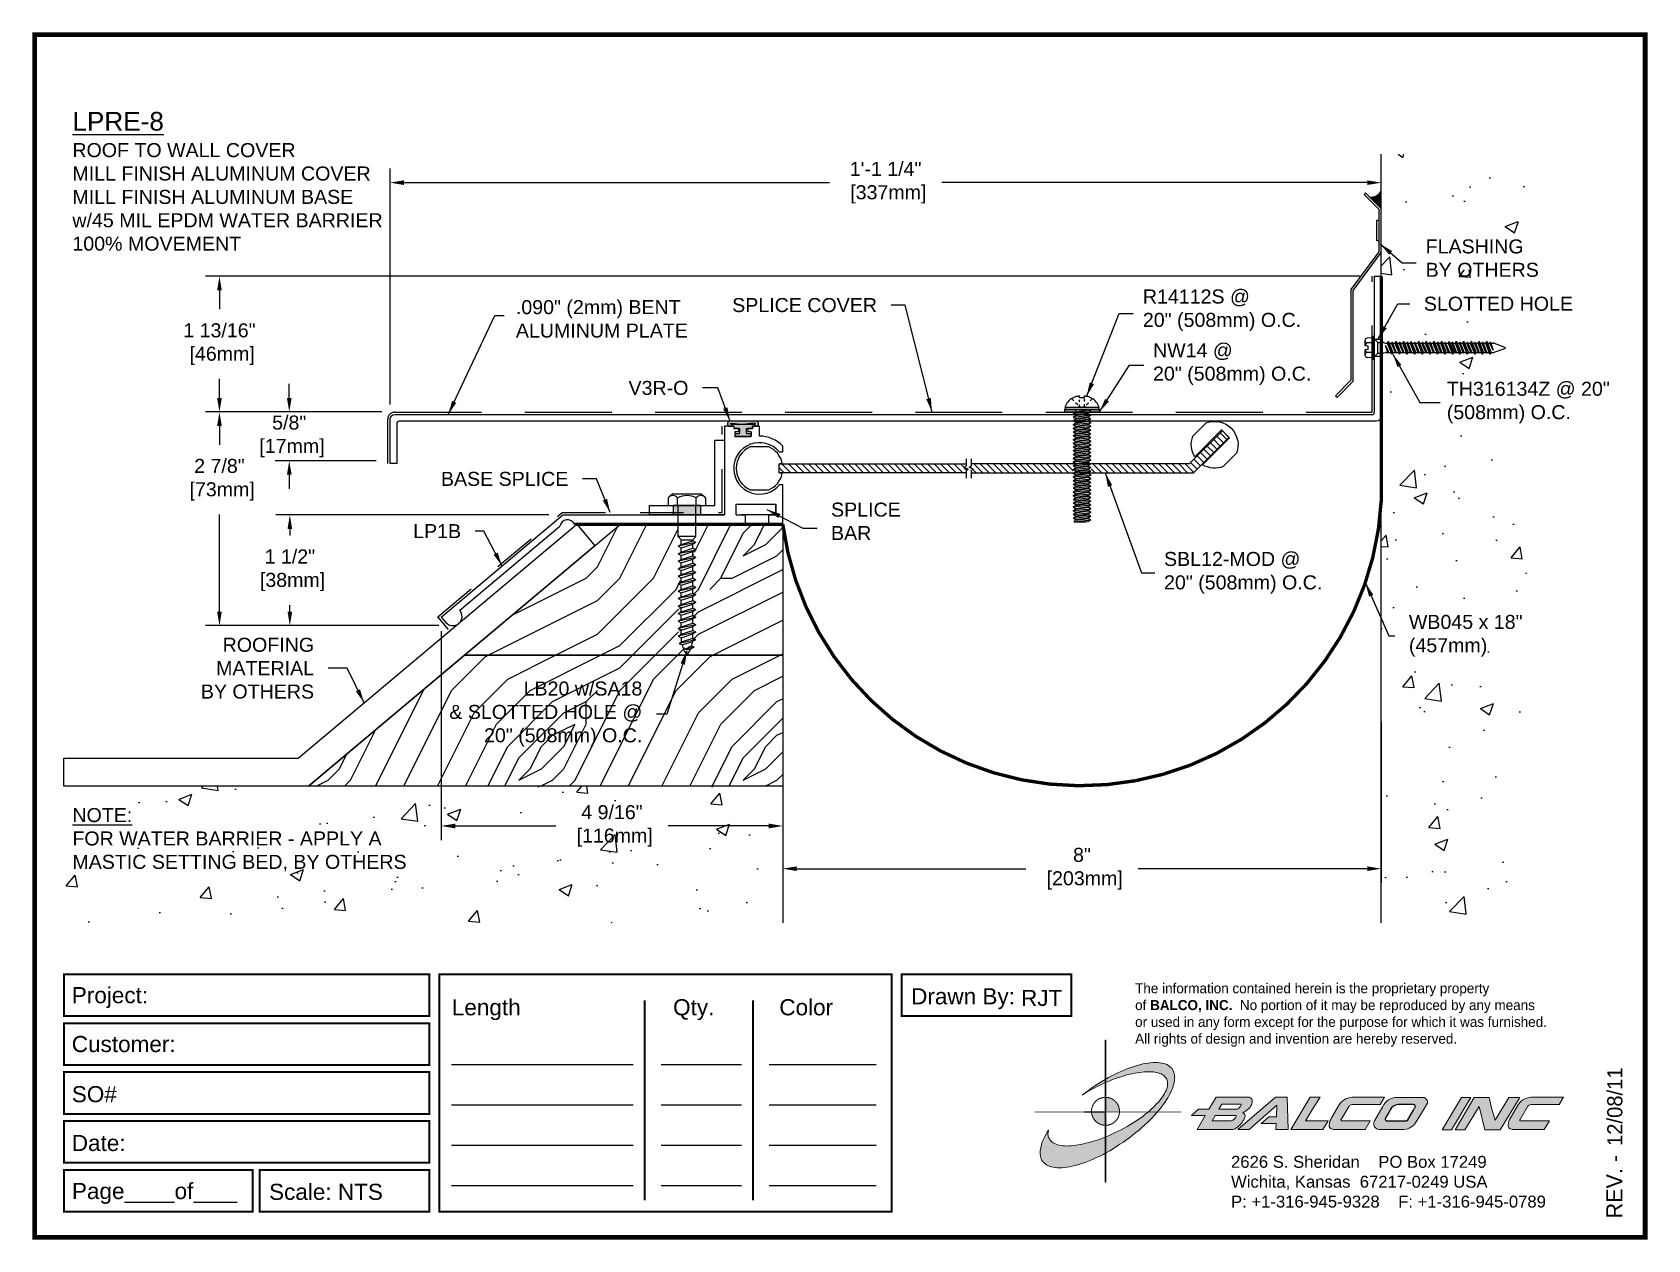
# Paper-space layout 'Layout1 (2)' of a CAD drawing. Header units: inches. Extents: x 0 to 10, y 0 to 7.5.
# The model-space entities are those that its viewports show. They can reach past a viewport. Long polylines and large blocks are cut down to what shows.
import ezdxf

# ---------------------------------------------------------------- set-up
doc = ezdxf.new("R2010")
doc.units = ezdxf.units.IN
doc.header["$MEASUREMENT"] = 0
doc.linetypes.add('DASHED2', pattern=[0.375, 0.25, -0.125])
for name, color, linetype in [('ANCHORS', 4, 'Continuous'), ('Border', 7, 'Continuous'), ('CONDITIONS', 1, 'Continuous'), ('DIMENSIONS', 3, 'Continuous'), ('FILLERS', 2, 'Continuous'), ('METALS', 7, 'Continuous'), ('TEXT', 2, 'Continuous')]:
    doc.layers.add(name, color=color, linetype=linetype)
doc.styles.add('ARIAL', font='arial.ttf')
doc.styles.add('Copyright', font='ERASDEMI.TTF')
doc.styles.get("Standard").update_dxf_attribs({"font": 'arial.ttf'})
doc.dimstyles.new('Arial', dxfattribs={"dimtxt": 0.1875, "dimasz": 0.1875, "dimexe": 0.1875, "dimexo": 0.1875, "dimgap": 0.1875, "dimtad": 0, "dimtih": 1, "dimtoh": 1, "dimdec": 4, "dimzin": 3, "dimdsep": 46, "dimlunit": 4, "dimtxsty": 'ARIAL', "dimcen": 0.1875, "dimadec": 0, "dimazin": 0, "dimtfac": 1, "dimtdec": 4, "dimtofl": 0, "dimtmove": 0, "dimatfit": 3, "dimfxl": 0, "dimfrac": 2, "dimtolj": 1, "dimtzin": 0, "dimarcsym": 0})
doc.dimstyles.get("Standard").update_dxf_attribs({"dimtxt": 0.18, "dimasz": 0.18, "dimexe": 0.18, "dimexo": 0.0625, "dimgap": 0.09, "dimtad": 0, "dimtih": 1, "dimtoh": 1, "dimdec": 4, "dimzin": 0, "dimdsep": 46, "dimtxsty": 'Standard', "dimcen": 0.09, "dimadec": 0, "dimazin": 0, "dimtfac": 1, "dimtdec": 4, "dimtofl": 0, "dimtmove": 0, "dimatfit": 3, "dimfxl": 0, "dimtolj": 1, "dimtzin": 0, "dimarcsym": 0})
pattern_1 = [(0, (0.6, 0.15), (3, 3), [0.15, -2.85]), (90, (1.8, 1.2), (-3, 3), [0.3, -2.7]), (45, (1.2, 0.9), (3e-16, 3), [0.2121, -0.6363, 0.2121, -0.4242, 1.485, -1.27294]), (45, (0.45, -2e-15), (3e-16, 3), [0.21213, -0.42426, 0.21213, -3.39412]), (45, (1.5, 0.3), (3e-16, 3), [0.2121, -4.0305]), (45, (1.8, 0.15), (3e-16, 3), [0.2121, -4.0305]), (45, (1.35, 0.45), (3e-16, 3), [0.2121, -4.0305]), (45, (1.2, 0.6), (3e-16, 3), [0.42426, -3.8184]), (45, (1.95, 2.85), (3e-16, 3), [0.4243, -3.8184]), (45, (0.9, 0.75), (3e-16, 3), [0.8485, -3.3941]), (45, (0.75, 0.9), (3e-16, 3), [0.8485, -3.3941]), (45, (2.7, 1.8), (3e-16, 3), [0.8485, -3.3941]), (45, (0.6, 1.2), (3e-16, 3), [0.6364, -3.60624]), (45, (0, 1.65), (3e-16, 3), [0.6364, -3.60624]), (45, (0.3, 1.35), (3e-16, 3), [0.6364, -3.60624]), (45, (2.25, 2.25), (3e-16, 3), [1.0607, -3.182]), (45, (1.95, 2.4), (3e-16, 3), [1.06066, -3.182]), (45, (2.25, 1.65), (3e-16, 3), [1.4849, -2.7577]), (26.565, (0.9, 0.45), (3, 1e-09), [0.3354, -6.3728]), (26.565, (1.5, 1.35), (3, 1e-09), [0.3354, -6.3728]), (26.565, (1.35, 1.05), (3, 1e-09), [0.3354, -6.3728]), (26.565, (0.75, 0.15), (3, 1e-09), [0.6708, -6.0374]), (26.565, (1.35, 1.5), (3, 1e-09), [1.00623, -5.702]), (26.565, (1.05, 1.65), (3, 1e-09), [1.34164, -5.36656]), (26.565, (0.75, 1.8), (3, 1e-09), [1.34164, -5.36656]), (26.565, (0.3, 2.7), (3, 1e-09), [1.34164, -5.36656]), (26.565, (0.3, 2.4), (3, 1e-09), [1.67705, -5.03115]), (26.565, (0.45, 2.1), (3, 1e-09), [1.67705, -5.03115]), (63.435, (1.5, 0.9), (2e-10, 3), [0.3354, -6.3728]), (63.435, (1.05, 0.6), (2e-10, 3), [0.3354, -6.3728]), (63.435, (0.6, 0.15), (2e-10, 3), [0.6708, -6.0374]), (63.435, (1.5, 0.6), (2e-10, 3), [0.6708, -6.0374]), (63.435, (0.3, -2e-15), (2e-10, 3), [1.00623, -5.702]), (63.435, (0, -2e-15), (2e-10, 3), [1.34164, -5.36656]), (63.435, (2.7, 0.15), (2e-10, 3), [1.34164, -5.36656]), (63.435, (1.65, 0.45), (2e-10, 3), [1.34164, -5.36656]), (63.435, (2.25, 0.15), (2e-10, 3), [1.67705, -5.03115]), (63.435, (1.95, 0.3), (2e-10, 3), [1.67705, -5.03115])]

psp = doc.layouts.new('Layout1 (2)')

# ---------------------------------------------------------------- texts
at = {"insert": (6.843, 1.591), "char_height": 0.0625, "width": 50.295, "attachment_point": 1, "style": 'Copyright'}
psp.add_mtext('The information contained herein is the proprietary property\\Pof {\\fEras Bold ITC|b0|i0|c0|p34;BALCO, INC.}  No portion of it may be reproduced by any means\\Por used in any form except for the purpose for which it was furnished.\\PAll rights of design and invention are hereby reserved.', dxfattribs=at)
at = {"layer": 'Border', "insert": (7.438, 0.52), "char_height": 0.074, "width": 2.3438, "attachment_point": 1, "style": 'ARIAL'}
psp.add_mtext('2626 S. Sheridan    PO Box 17249\\PWichita, Kansas  67217-0249 USA \\PP: +1-316-945-9328    F: +1-316-945-0789', dxfattribs=at)

msp = doc.modelspace()

# ---------------------------------------------------------------- texts
at = {"layer": 'TEXT', "attachment_point": 1, "style": 'ARIAL'}
for s, insert, char_height, width in [('{\\LLPRE-8\\P\\H0.75x;\\lROOF TO WALL COVER\\PMILL FINISH ALUMINUM COVER\\PMILL FINISH ALUMINUM BASE\\Pw/45 MIL EPDM WATER BARRIER\\P100% MOVEMENT}', (-2.06663, 12.38366), 0.25, 5.59375), ('{\\LNOTE:}\\PFOR WATER BARRIER - APPLY A MASTIC SETTING BED, BY OTHERS', (-2.06663, 3.07914), 0.1875, 4.5687494)]:
    msp.add_mtext(s, dxfattribs=dict(at, insert=insert, char_height=char_height, width=width))
at = {"layer": 'TEXT', "char_height": 0.1875, "style": 'ARIAL'}
for s, insert, attachment_point in [('\\A1;FLASHING\\PBY OTHERS', (16.02271, 10.4283), 4), ('R14112S @\\P20" (508mm) O.C.', (12.24259, 9.7321), 4), ('.090" (2mm) BENT\\PALUMINUM PLATE', (3.86144, 9.61656), 4), ('SPLICE COVER', (8.68861, 9.80076), 6), ('\\A1;SLOTTED HOLE', (15.99886, 9.91403), 1), ('NW14 @\\P20" (508mm) O.C.', (12.3786, 9.01363), 4), ('V3R-O', (6.1678, 8.6938), 6), ('TH316134Z @ 20"\\P(508mm) O.C.', (16.3057, 8.49883), 4), ('BASE SPLICE', (4.56295, 7.47794), 6), ('SPLICE\\PBAR', (8.07431, 6.91184), 4), ('LP1B', (3.12962, 6.78055), 6), ('SBL12-MOD @\\P20" (508mm) O.C.', (12.5257, 6.22388), 4), ('WB045 x 18"\\P(457mm)', (15.79891, 5.38254), 4), ('ROOFING\\PMATERIAL\\PBY OTHERS', (1.16409, 4.94749), 6), ('LB20 w/SA18\\P& SLOTTED HOLE @\\P20" (508mm) O.C.', (5.55189, 4.33592), 6)]:
    msp.add_mtext(s, dxfattribs=dict(at, insert=insert, attachment_point=attachment_point))

# ---------------------------------------------------------------- blocks, each defined once
blk = doc.blocks.new('ACADlogo')
h = blk.add_hatch(color=256)
h.paths.add_polyline_path([(-3.346, 1.223), (-3.351, 1.223), (-3.351, 0.979), (-3.346, 0.982)])
h.paths.add_polyline_path([(-3.346, 0.961), (-3.351, 0.959), (-3.351, 0.868), (-3.346, 0.868)])
h.paths.add_polyline_path([(-3.346, 0.777), (-3.351, 0.777), (-3.351, 0.699), (-3.351, 0.695), (-3.35, 0.695), (-3.346, 0.695)])
h.paths.add_polyline_path([(-3.346, 0.864), (-3.346, 0.868), (-3.35, 0.868), (-3.351, 0.868), (-3.351, 0.777), (-3.346, 0.777), (-3.346, 0.778), (-3.348, 0.778)])
h.paths.add_polyline_path([(-3.346, 0.524), (-3.351, 0.521), (-3.351, 0.342), (-3.346, 0.342)])
h.paths.add_polyline_path([(-3.346, 0.695), (-3.351, 0.695), (-3.351, 0.621), (-3.346, 0.623)])
h.paths.add_polyline_path([(-3.346, 0.623), (-3.351, 0.621), (-3.351, 0.521), (-3.346, 0.524)])
h.paths.add_polyline_path([(-3.346, 0.982), (-3.351, 0.979), (-3.351, 0.959), (-3.346, 0.961)])
h = blk.add_hatch(color=175)
h.paths.add_polyline_path([(-3.518, 0.573), (-3.534, 0.571), (-3.548, 0.569), (-3.562, 0.567), (-3.576, 0.567), (-3.589, 0.566), (-3.602, 0.567), (-3.614, 0.568), (-3.625, 0.569), (-3.636, 0.572), (-3.646, 0.574), (-3.656, 0.577), (-3.664, 0.581), (-3.673, 0.585), (-3.679, 0.589), (-3.685, 0.595), (-3.688, 0.598), (-3.691, 0.6), (-3.695, 0.607), (-3.699, 0.614), (-3.703, 0.621), (-3.704, 0.626), (-3.705, 0.631), (-3.706, 0.637), (-3.706, 0.642), (-3.705, 0.648), (-3.705, 0.653), (-3.703, 0.659), (-3.702, 0.665), (-3.71, 0.652), (-3.717, 0.639), (-3.725, 0.626), (-3.731, 0.613), (-3.737, 0.601), (-3.741, 0.589), (-3.746, 0.577), (-3.749, 0.566), (-3.751, 0.555), (-3.753, 0.544), (-3.754, 0.538), (-3.754, 0.533), (-3.755, 0.523), (-3.754, 0.513), (-3.753, 0.508), (-3.752, 0.503), (-3.75, 0.494), (-3.748, 0.486), (-3.743, 0.477), (-3.74, 0.473), (-3.738, 0.469), (-3.734, 0.465), (-3.73, 0.461), (-3.723, 0.455), (-3.715, 0.449), (-3.706, 0.445), (-3.695, 0.44), (-3.685, 0.437), (-3.674, 0.434), (-3.661, 0.432), (-3.648, 0.431), (-3.634, 0.431), (-3.62, 0.431), (-3.604, 0.433), (-3.588, 0.435), (-3.572, 0.438), (-3.556, 0.441), (-3.538, 0.445), (-3.52, 0.449), (-3.503, 0.456), (-3.483, 0.461), (-3.464, 0.469), (-3.445, 0.477), (-3.426, 0.485), (-3.406, 0.494), (-3.385, 0.503), (-3.364, 0.514), (-3.351, 0.521), (-3.351, 0.621), (-3.364, 0.616), (-3.382, 0.609), (-3.4, 0.603), (-3.418, 0.598), (-3.436, 0.592), (-3.453, 0.587), (-3.47, 0.583), (-3.486, 0.579), (-3.503, 0.576)])
h.paths.add_polyline_path([(-3.215, 0.687), (-3.251, 0.667), (-3.289, 0.649), (-3.327, 0.631), (-3.345, 0.623), (-3.346, 0.623), (-3.346, 0.524), (-3.343, 0.525), (-3.323, 0.537), (-3.302, 0.549), (-3.28, 0.563), (-3.259, 0.577), (-3.238, 0.59), (-3.218, 0.605), (-3.198, 0.62), (-3.179, 0.635), (-3.16, 0.65), (-3.141, 0.665), (-3.123, 0.681), (-3.106, 0.696), (-3.089, 0.712), (-3.074, 0.727), (-3.058, 0.743), (-3.043, 0.759), (-3.03, 0.775), (-3.028, 0.777), (-3.085, 0.777), (-3.091, 0.772), (-3.105, 0.761), (-3.118, 0.75), (-3.134, 0.739), (-3.149, 0.729), (-3.165, 0.718), (-3.182, 0.707), (-3.198, 0.697)])
h.paths.add_polyline_path([(-2.921, 1.009), (-2.922, 1.015), (-2.924, 1.02), (-2.926, 1.029), (-2.931, 1.038), (-2.934, 1.043), (-2.936, 1.047), (-2.94, 1.05), (-2.943, 1.054), (-2.951, 1.06), (-2.959, 1.066), (-2.968, 1.071), (-2.978, 1.075), (-2.989, 1.079), (-3, 1.081), (-3.013, 1.083), (-3.026, 1.084), (-3.04, 1.084), (-3.054, 1.084), (-3.07, 1.083), (-3.085, 1.081), (-3.102, 1.079), (-3.118, 1.075), (-3.136, 1.07), (-3.153, 1.066), (-3.171, 1.06), (-3.191, 1.054), (-3.21, 1.047), (-3.229, 1.039), (-3.248, 1.031), (-3.268, 1.022), (-3.289, 1.012), (-3.31, 1.002), (-3.33, 0.991), (-3.346, 0.982), (-3.346, 0.961), (-3.342, 0.962), (-3.323, 0.971), (-3.305, 0.978), (-3.287, 0.984), (-3.268, 0.991), (-3.251, 0.996), (-3.234, 1.002), (-3.216, 1.007), (-3.199, 1.011), (-3.182, 1.015), (-3.167, 1.018), (-3.15, 1.021), (-3.136, 1.023), (-3.121, 1.025), (-3.107, 1.026), (-3.093, 1.026), (-3.079, 1.027), (-3.067, 1.026), (-3.054, 1.026), (-3.043, 1.025), (-3.032, 1.022), (-3.022, 1.02), (-3.013, 1.016), (-3.004, 1.013), (-2.997, 1.009), (-2.989, 1.005), (-2.983, 0.999), (-2.98, 0.996), (-2.978, 0.994), (-2.973, 0.987), (-2.969, 0.981), (-2.967, 0.973), (-2.965, 0.965), (-2.964, 0.957), (-2.964, 0.949), (-2.964, 0.944), (-2.965, 0.94), (-2.967, 0.93), (-2.969, 0.921), (-2.973, 0.911), (-2.978, 0.901), (-2.983, 0.891), (-2.989, 0.881), (-2.996, 0.871), (-3.004, 0.86), (-3.012, 0.849), (-3.021, 0.838), (-3.032, 0.827), (-3.042, 0.816), (-3.053, 0.805), (-3.065, 0.794), (-3.077, 0.783), (-3.085, 0.777), (-3.028, 0.777), (-3.016, 0.791), (-3.004, 0.806), (-2.992, 0.822), (-2.981, 0.837), (-2.971, 0.852), (-2.962, 0.866), (-2.954, 0.882), (-2.946, 0.896), (-2.939, 0.91), (-2.934, 0.924), (-2.929, 0.938), (-2.926, 0.944), (-2.925, 0.951), (-2.922, 0.963), (-2.92, 0.975), (-2.92, 0.982), (-2.919, 0.987), (-2.92, 0.999), (-2.92, 1.005)])
h.paths.add_polyline_path([(-3.372, 0.966), (-3.393, 0.953), (-3.415, 0.94), (-3.435, 0.925), (-3.455, 0.911), (-3.475, 0.897), (-3.494, 0.882), (-3.468, 0.898), (-3.439, 0.915), (-3.41, 0.93), (-3.396, 0.938), (-3.38, 0.945), (-3.351, 0.959), (-3.351, 0.979)])
h = blk.add_hatch(color=256)
h.paths.add_polyline_path([(-3.268, 0.814), (-3.27, 0.819), (-3.273, 0.824), (-3.276, 0.828), (-3.279, 0.833), (-3.282, 0.837), (-3.286, 0.841), (-3.29, 0.845), (-3.294, 0.849), (-3.298, 0.852), (-3.303, 0.855), (-3.308, 0.858), (-3.313, 0.86), (-3.318, 0.863), (-3.323, 0.864), (-3.328, 0.866), (-3.334, 0.867), (-3.339, 0.868), (-3.345, 0.868), (-3.346, 0.868), (-3.346, 0.777), (-3.335, 0.777), (-3.262, 0.777), (-3.262, 0.781), (-3.262, 0.787), (-3.263, 0.792), (-3.264, 0.798), (-3.265, 0.803), (-3.266, 0.808)])
h.paths.add_polyline_path([(-3.351, 0.777), (-3.436, 0.777), (-3.435, 0.773), (-3.435, 0.768), (-3.434, 0.762), (-3.432, 0.757), (-3.431, 0.752), (-3.428, 0.747), (-3.426, 0.742), (-3.423, 0.737), (-3.42, 0.732), (-3.417, 0.728), (-3.414, 0.723), (-3.41, 0.719), (-3.406, 0.716), (-3.401, 0.712), (-3.397, 0.709), (-3.392, 0.706), (-3.387, 0.704), (-3.382, 0.701), (-3.377, 0.699), (-3.372, 0.698), (-3.367, 0.696), (-3.361, 0.695), (-3.356, 0.695), (-3.351, 0.695)])
h.paths.add_polyline_path([(-3.346, 0.868), (-3.35, 0.868), (-3.351, 0.868), (-3.351, 0.777), (-3.346, 0.777)])
h = blk.add_hatch(color=256)
h.paths.add_polyline_path([(-2.438, 0.844, 0.412988), (-2.461, 0.869), (-2.663, 0.869), (-2.707, 0.794), (-2.771, 0.794), (-2.815, 0.755), (-2.73, 0.755), (-2.781, 0.668), (-2.563, 0.668, 0.107996), (-2.538, 0.677, 0.108939), (-2.494, 0.724, 0.080345), (-2.483, 0.745, 0.419497), (-2.499, 0.773, 0.149928), (-2.447, 0.815, 0.134283)])
h.paths.add_polyline_path([(-2.507, 0.821, -0.209012), (-2.532, 0.794), (-2.538, 0.794), (-2.646, 0.794), (-2.627, 0.825), (-2.51, 0.825, -0.56619)], flags=16)
h.paths.add_polyline_path([(-2.538, 0.75, -0.241309), (-2.569, 0.722), (-2.688, 0.722), (-2.669, 0.755), (-2.541, 0.755, -0.56619)], flags=16)
for points in [[(-2.285, 0.819), (-2.287, 0.748), (-2.335, 0.748), (-2.383, 0.705), (-2.29, 0.705), (-2.292, 0.668), (-2.215, 0.668), (-2.221, 0.869), (-2.295, 0.869), (-2.527, 0.668), (-2.458, 0.668)], [(-2.018, 0.869), (-2.079, 0.869), (-2.198, 0.668), (-2, 0.668), (-1.968, 0.722), (-2.107, 0.722), (-2.085, 0.759), (-2.064, 0.794)], [(-1.617, 0.869), (-1.807, 0.869, 0.270182), (-1.896, 0.825), (-1.946, 0.742, 0.109019), (-1.961, 0.695, 0.340665), (-1.945, 0.672, 0.129907), (-1.923, 0.668), (-1.738, 0.668), (-1.706, 0.722), (-1.878, 0.722), (-1.882, 0.722, -0.601242), (-1.887, 0.731), (-1.838, 0.813, -0.253048), (-1.821, 0.823), (-1.645, 0.823)], [(-1.083, 0.867), (-1.14, 0.867), (-1.261, 0.667), (-1.26, 0.667), (-1.202, 0.667)], [(-0.96, 0.83), (-0.969, 0.867), (-1.061, 0.867), (-1.179, 0.667), (-1.12, 0.667), (-1.031, 0.812), (-0.995, 0.667), (-0.9, 0.667), (-0.778, 0.867), (-0.846, 0.867), (-0.931, 0.727), (-0.951, 0.795)], [(-0.507, 0.869), (-0.697, 0.869, 0.270182), (-0.786, 0.825), (-0.836, 0.742, 0.109019), (-0.85, 0.695, 0.340665), (-0.835, 0.672, 0.129907), (-0.812, 0.668), (-0.628, 0.668), (-0.595, 0.722), (-0.768, 0.722), (-0.772, 0.722, -0.601242), (-0.777, 0.731), (-0.728, 0.813, -0.253048), (-0.71, 0.823), (-0.534, 0.823)], [(-3.346, 0.623), (-3.351, 0.621), (-3.351, 0.521), (-3.346, 0.524)]]:
    blk.add_hatch(color=256).paths.add_polyline_path(points)
h = blk.add_hatch(color=256)
h.paths.add_polyline_path([(-1.377, 0.868), (-1.383, 0.868), (-1.383, 0.868), (-1.44, 0.868), (-1.492, 0.868), (-1.541, 0.868, 0.297712), (-1.628, 0.811), (-1.68, 0.723, 0.585116), (-1.646, 0.668), (-1.506, 0.668, 0.210586), (-1.429, 0.703), (-1.415, 0.726), (-1.389, 0.769), (-1.352, 0.831, 0.4352)])
h.paths.add_polyline_path([(-1.437, 0.823, -0.603783), (-1.428, 0.805), (-1.431, 0.801), (-1.434, 0.796), (-1.438, 0.789), (-1.474, 0.728, -0.229001), (-1.489, 0.722), (-1.494, 0.722), (-1.501, 0.722), (-1.597, 0.722), (-1.604, 0.722, -0.492401), (-1.613, 0.734), (-1.601, 0.757), (-1.591, 0.775), (-1.582, 0.791, -0.238368), (-1.535, 0.823)], flags=16)
for q in [(-3.48, 0.777), (-3.351, 0.642)]:
    blk.add_line((-3.351, 0.777), q)
at = {"color": 7, "lineweight": 0}
for points in [[(-3.351, 1.223), (-3.346, 1.223), (-3.346, 0.342), (-3.351, 0.342), (-3.351, 1.223)], [(-2.292, 0.668), (-2.215, 0.668), (-2.221, 0.869), (-2.295, 0.869), (-2.527, 0.668), (-2.458, 0.668), (-2.285, 0.819), (-2.287, 0.748), (-2.286, 0.748), (-2.335, 0.748), (-2.383, 0.705), (-2.29, 0.705), (-2.292, 0.668), (-2.292, 0.668)], [(-2.198, 0.668), (-2.079, 0.869), (-2.018, 0.869), (-2.064, 0.794), (-2.085, 0.759), (-2.107, 0.722), (-1.968, 0.722), (-2, 0.668), (-2.198, 0.668), (-2.198, 0.668)], [(-1.383, 0.868), (-1.383, 0.868)], [(-1.261, 0.667), (-1.14, 0.867), (-1.083, 0.867), (-1.202, 0.667), (-1.26, 0.667), (-1.261, 0.667), (-1.261, 0.667)], [(-0.9, 0.667), (-0.995, 0.667), (-1.031, 0.812), (-1.12, 0.667), (-1.179, 0.667), (-1.061, 0.867), (-0.969, 0.867), (-0.96, 0.83), (-0.951, 0.795), (-0.931, 0.727), (-0.846, 0.867), (-0.778, 0.867), (-0.9, 0.667), (-0.9, 0.667)]]:
    blk.add_lwpolyline(points, dxfattribs=at)
at = {"color": 175, "lineweight": 0}
blk.add_lwpolyline([(-2.926, 1.029), (-2.924, 1.02), (-2.922, 1.015), (-2.921, 1.009), (-2.92, 1.005), (-2.92, 0.999), (-2.919, 0.987), (-2.92, 0.982), (-2.92, 0.975), (-2.922, 0.963), (-2.925, 0.951), (-2.926, 0.944), (-2.929, 0.938), (-2.934, 0.924), (-2.939, 0.91), (-2.946, 0.896), (-2.954, 0.882), (-2.962, 0.866), (-2.971, 0.852), (-2.981, 0.837), (-2.992, 0.822), (-3.004, 0.806), (-3.016, 0.791), (-3.03, 0.775), (-3.043, 0.759), (-3.058, 0.743), (-3.074, 0.727), (-3.089, 0.712), (-3.106, 0.696), (-3.123, 0.681), (-3.141, 0.665), (-3.16, 0.65), (-3.179, 0.635), (-3.198, 0.62), (-3.218, 0.605), (-3.238, 0.59), (-3.259, 0.577), (-3.28, 0.563), (-3.302, 0.549), (-3.323, 0.537), (-3.343, 0.525), (-3.364, 0.514), (-3.385, 0.503), (-3.406, 0.494), (-3.426, 0.485), (-3.445, 0.477), (-3.464, 0.469), (-3.483, 0.461), (-3.503, 0.456), (-3.52, 0.449), (-3.538, 0.445), (-3.556, 0.441), (-3.572, 0.438), (-3.588, 0.435), (-3.604, 0.433), (-3.62, 0.431), (-3.634, 0.431), (-3.648, 0.431), (-3.661, 0.432), (-3.674, 0.434), (-3.685, 0.437), (-3.695, 0.44), (-3.706, 0.445), (-3.715, 0.449), (-3.723, 0.455), (-3.73, 0.461), (-3.734, 0.465), (-3.738, 0.469), (-3.74, 0.473), (-3.743, 0.477), (-3.748, 0.486), (-3.75, 0.494), (-3.752, 0.503), (-3.753, 0.508), (-3.754, 0.513), (-3.755, 0.523), (-3.754, 0.533), (-3.754, 0.538), (-3.753, 0.544), (-3.751, 0.555), (-3.749, 0.566), (-3.746, 0.577), (-3.741, 0.589), (-3.737, 0.601), (-3.731, 0.613), (-3.725, 0.626), (-3.717, 0.639), (-3.71, 0.652), (-3.702, 0.665), (-3.703, 0.659), (-3.705, 0.653), (-3.705, 0.648), (-3.706, 0.642), (-3.706, 0.637), (-3.705, 0.631), (-3.704, 0.626), (-3.703, 0.621), (-3.699, 0.614), (-3.695, 0.607), (-3.691, 0.6), (-3.688, 0.598), (-3.685, 0.595), (-3.679, 0.589), (-3.673, 0.585), (-3.664, 0.581), (-3.656, 0.577), (-3.646, 0.574), (-3.636, 0.572), (-3.625, 0.569), (-3.614, 0.568), (-3.602, 0.567), (-3.589, 0.566), (-3.576, 0.567), (-3.562, 0.567), (-3.548, 0.569), (-3.534, 0.571), (-3.518, 0.573), (-3.503, 0.576), (-3.486, 0.579), (-3.47, 0.583), (-3.453, 0.587), (-3.436, 0.592), (-3.418, 0.598), (-3.4, 0.603), (-3.382, 0.609), (-3.364, 0.616), (-3.345, 0.623), (-3.327, 0.631), (-3.289, 0.649), (-3.251, 0.667), (-3.215, 0.687), (-3.198, 0.697), (-3.182, 0.707), (-3.165, 0.718), (-3.149, 0.729), (-3.134, 0.739), (-3.118, 0.75), (-3.105, 0.761), (-3.091, 0.772), (-3.077, 0.783), (-3.065, 0.794), (-3.053, 0.805), (-3.042, 0.816), (-3.032, 0.827), (-3.021, 0.838), (-3.012, 0.849), (-3.004, 0.86), (-2.996, 0.871), (-2.989, 0.881), (-2.983, 0.891), (-2.978, 0.901), (-2.973, 0.911), (-2.969, 0.921), (-2.967, 0.93), (-2.965, 0.94), (-2.964, 0.944), (-2.964, 0.949), (-2.964, 0.957), (-2.965, 0.965), (-2.967, 0.973), (-2.969, 0.981), (-2.973, 0.987), (-2.978, 0.994), (-2.98, 0.996), (-2.983, 0.999), (-2.989, 1.005), (-2.997, 1.009), (-3.004, 1.013), (-3.013, 1.016), (-3.022, 1.02), (-3.032, 1.022), (-3.043, 1.025), (-3.054, 1.026), (-3.067, 1.026), (-3.079, 1.027), (-3.093, 1.026), (-3.107, 1.026), (-3.121, 1.025), (-3.136, 1.023), (-3.15, 1.021), (-3.167, 1.018), (-3.182, 1.015), (-3.199, 1.011), (-3.216, 1.007), (-3.234, 1.002), (-3.251, 0.996), (-3.268, 0.991), (-3.287, 0.984), (-3.305, 0.978), (-3.323, 0.971), (-3.342, 0.962), (-3.38, 0.945), (-3.396, 0.938), (-3.41, 0.93), (-3.439, 0.915), (-3.468, 0.898), (-3.494, 0.882), (-3.475, 0.897), (-3.455, 0.911), (-3.435, 0.925), (-3.415, 0.94), (-3.393, 0.953), (-3.372, 0.966), (-3.351, 0.979), (-3.33, 0.991), (-3.31, 1.002), (-3.289, 1.012), (-3.268, 1.022), (-3.248, 1.031), (-3.229, 1.039), (-3.21, 1.047), (-3.191, 1.054), (-3.171, 1.06), (-3.153, 1.066), (-3.136, 1.07), (-3.118, 1.075), (-3.102, 1.079), (-3.085, 1.081), (-3.07, 1.083), (-3.054, 1.084), (-3.04, 1.084), (-3.026, 1.084), (-3.013, 1.083), (-3, 1.081), (-2.989, 1.079), (-2.978, 1.075), (-2.968, 1.071), (-2.959, 1.066), (-2.951, 1.06), (-2.943, 1.054), (-2.94, 1.05), (-2.936, 1.047), (-2.934, 1.043), (-2.931, 1.038), (-2.926, 1.029), (-2.926, 1.029)], dxfattribs=at)
at = {"color": 7, "lineweight": 0, "const_width": 0.0064}
blk.add_lwpolyline([(-3.262, 0.781), (-3.262, 0.787), (-3.263, 0.792), (-3.264, 0.798), (-3.265, 0.803), (-3.266, 0.808), (-3.268, 0.814), (-3.27, 0.819), (-3.273, 0.824), (-3.276, 0.828), (-3.279, 0.833), (-3.282, 0.837), (-3.286, 0.841), (-3.29, 0.845), (-3.294, 0.849), (-3.298, 0.852), (-3.303, 0.855), (-3.308, 0.858), (-3.313, 0.86), (-3.318, 0.863), (-3.323, 0.864), (-3.328, 0.866), (-3.334, 0.867), (-3.339, 0.868), (-3.345, 0.868), (-3.35, 0.868), (-3.356, 0.868), (-3.361, 0.867), (-3.367, 0.866), (-3.372, 0.865), (-3.377, 0.863), (-3.382, 0.862), (-3.387, 0.859), (-3.392, 0.857), (-3.397, 0.854), (-3.401, 0.851), (-3.406, 0.847), (-3.41, 0.843), (-3.414, 0.839), (-3.417, 0.835), (-3.42, 0.831), (-3.423, 0.826), (-3.426, 0.821), (-3.428, 0.816), (-3.431, 0.811), (-3.432, 0.806), (-3.434, 0.801), (-3.435, 0.795), (-3.435, 0.79), (-3.436, 0.784), (-3.436, 0.779), (-3.435, 0.773), (-3.435, 0.768), (-3.434, 0.762), (-3.432, 0.757), (-3.431, 0.752), (-3.428, 0.747), (-3.426, 0.742), (-3.423, 0.737), (-3.42, 0.732), (-3.417, 0.728), (-3.414, 0.723), (-3.41, 0.719), (-3.406, 0.716), (-3.401, 0.712), (-3.397, 0.709), (-3.392, 0.706), (-3.387, 0.704), (-3.382, 0.701), (-3.377, 0.699), (-3.372, 0.698), (-3.367, 0.696), (-3.361, 0.695), (-3.356, 0.695), (-3.35, 0.695), (-3.345, 0.695), (-3.339, 0.695), (-3.334, 0.696), (-3.328, 0.697), (-3.323, 0.698), (-3.318, 0.7), (-3.313, 0.702), (-3.308, 0.705), (-3.303, 0.708), (-3.298, 0.711), (-3.294, 0.714), (-3.29, 0.718), (-3.286, 0.721), (-3.282, 0.726), (-3.279, 0.73), (-3.276, 0.734), (-3.273, 0.739), (-3.27, 0.744), (-3.268, 0.749), (-3.266, 0.754), (-3.265, 0.76), (-3.264, 0.765), (-3.263, 0.77), (-3.262, 0.776), (-3.262, 0.781)], dxfattribs=at)
at = {"color": 7, "lineweight": 0}
for points in [[(-2.447, 0.815, 0.130368), (-2.438, 0.843, 0.448367), (-2.463, 0.869), (-2.663, 0.869), (-2.707, 0.794), (-2.771, 0.794), (-2.815, 0.755), (-2.73, 0.755), (-2.781, 0.668), (-2.563, 0.668, 0.107996), (-2.538, 0.677, 0.108939), (-2.494, 0.724, 0.077395), (-2.484, 0.744, 0.430878), (-2.499, 0.773, 0.149928)], [(-2.507, 0.821, -0.209012), (-2.532, 0.794), (-2.538, 0.794), (-2.646, 0.794), (-2.627, 0.825), (-2.512, 0.825), (-2.509, 0.825, -0.531288)], [(-1.838, 0.813), (-1.887, 0.731, 0.587385), (-1.882, 0.722), (-1.878, 0.722), (-1.706, 0.722), (-1.738, 0.668), (-1.923, 0.668, -0.129907), (-1.945, 0.672, -0.349839), (-1.961, 0.696, -0.107341), (-1.946, 0.742), (-1.896, 0.825, -0.270182), (-1.807, 0.869), (-1.617, 0.869), (-1.645, 0.823), (-1.821, 0.823, 0.252436)], [(-1.68, 0.723, 0.585116), (-1.646, 0.668), (-1.506, 0.668, 0.210586), (-1.429, 0.703), (-1.415, 0.726), (-1.389, 0.769), (-1.352, 0.831, 0.4352), (-1.377, 0.868), (-1.383, 0.868), (-1.383, 0.868), (-1.44, 0.868), (-1.492, 0.868), (-1.541, 0.868, 0.297712), (-1.628, 0.811)], [(-0.728, 0.813), (-0.777, 0.731, 0.587385), (-0.772, 0.722), (-0.768, 0.722), (-0.595, 0.722), (-0.628, 0.668), (-0.812, 0.668, -0.129907), (-0.835, 0.672, -0.349839), (-0.85, 0.696, -0.107341), (-0.836, 0.742), (-0.786, 0.825, -0.270182), (-0.697, 0.869), (-0.507, 0.869), (-0.534, 0.823), (-0.71, 0.823, 0.252436)], [(-2.569, 0.722), (-2.688, 0.722), (-2.669, 0.755), (-2.543, 0.755), (-2.54, 0.755, -0.531288), (-2.538, 0.75, -0.241309)]]:
    blk.add_lwpolyline(points, format="xyb", close=True, dxfattribs=at)
blk.add_lwpolyline([(-1.437, 0.823), (-1.535, 0.823, 0.238368), (-1.582, 0.791), (-1.591, 0.775), (-1.601, 0.757), (-1.613, 0.734, 0.490298), (-1.604, 0.722), (-1.597, 0.722), (-1.501, 0.722), (-1.494, 0.722), (-1.489, 0.722, 0.229001), (-1.474, 0.728), (-1.438, 0.789), (-1.434, 0.796), (-1.431, 0.801), (-1.428, 0.805, 0.603783)], format="xyb", close=True)
blk.add_lwpolyline([(-2.879, 0.777, 0.00455, 0.00455, 0), (-3.791, 0.777, 0.00183, 0.00183, 0), (-3.791, 0.777, 0.00183, 0.00183, 0)], format="xyseb", dxfattribs=at)
blk = doc.blocks.new('Quantity Data')
at = {"layer": 'Border', "color": 253}
for p, q in [((2.755, 1.254), (3.881, 1.254)), ((4.054, 1.254), (4.553, 1.254)), ((4.725, 1.254), (5.389, 1.254)), ((2.755, 1.004), (3.881, 1.004)), ((4.054, 1.004), (4.553, 1.004)), ((4.725, 1.004), (5.389, 1.004)), ((2.755, 0.754), (3.881, 0.754)), ((4.054, 0.754), (4.553, 0.754)), ((4.725, 0.754), (5.389, 0.754)), ((2.755, 0.504), (3.881, 0.504)), ((4.054, 0.504), (4.553, 0.504)), ((4.725, 0.504), (5.389, 0.504))]:
    blk.add_line(p, q, dxfattribs=at)
at = {"layer": 'Border', "const_width": 0.0125}
blk.add_lwpolyline([(5.485, 0.341), (2.678, 0.341), (2.678, 1.813), (5.485, 1.813)], close=True, dxfattribs=at)
for points in [[(3.953, 1.653), (3.953, 0.412)], [(4.625, 1.653), (4.625, 0.412)]]:
    blk.add_lwpolyline(points, dxfattribs=at)
at = {"layer": 'Border', "style": 'ARIAL'}
for s, p in [('Length', (2.756, 1.559)), ('Qty.', (4.129, 1.559)), ('Color', (4.788, 1.559))]:
    blk.add_text(s, height=0.1, dxfattribs=at).set_placement(p)
blk = doc.blocks.new('Drawn By')
at = {"layer": 'Border', "const_width": 0.0125}
blk.add_lwpolyline([(5.38, 1.813), (6.432, 1.813), (6.432, 1.554), (5.38, 1.554)], close=True, dxfattribs=at)
at = {"layer": 'Border', "style": 'ARIAL'}
blk.add_text('Drawn By: ', height=0.1, dxfattribs=at).set_placement((5.438, 1.627))
blk.add_attdef('XXX', (6.12, 1.617), '', height=0.1, dxfattribs=at)
blk = doc.blocks.new('Project Info')
at = {"layer": 'Border', "const_width": 0.0125}
for points in [[(0.182, 1.813), (2.448, 1.813), (2.448, 1.554), (0.182, 1.554)], [(0.182, 1.51), (2.448, 1.51), (2.448, 1.251), (0.182, 1.251)], [(0.182, 1.207), (2.448, 1.207), (2.448, 0.947), (0.182, 0.947)], [(0.182, 0.904), (2.448, 0.904), (2.448, 0.644), (0.182, 0.644)], [(0.182, 0.6), (1.352, 0.6), (1.352, 0.341), (0.182, 0.341)], [(1.396, 0.6), (2.448, 0.6), (2.448, 0.341), (1.396, 0.341)]]:
    blk.add_lwpolyline(points, close=True, dxfattribs=at)
at = {"layer": 'Border', "style": 'ARIAL'}
for s, p in [('Project:', (0.23, 1.634)), ('Customer:', (0.23, 1.331)), ('SO#', (0.23, 1.02)), ('Date:', (0.23, 0.717)), ('Page%%u        %%uof%%u       ', (0.231, 0.419)), ('Scale: NTS', (1.454, 0.414))]:
    blk.add_text(s, height=0.1, dxfattribs=at).set_placement(p)
blk = doc.blocks.new('REV')
at = {"style": 'Copyright'}
blk.add_text('REV. -', height=0.1, rotation=90, dxfattribs=at).set_placement((-0.142, 0.117))
at = {"style": 'Copyright', "flags": 4}
blk.add_attdef('REVISIONDATE', (-0.142, 0.566), '', height=0.0938, rotation=90, dxfattribs=at)
blk = doc.blocks.new('*D0')
at = {"layer": 'Defpoints', "color": 0}
for p in [(7.429, 4.418), (15.429, 4.418), (15.429, 2.269)]:
    blk.add_point(p, dxfattribs=at)
at = {"layer": 'DIMENSIONS', "color": 0, "lineweight": -2}
for p, q in [((7.429, 4.231), (7.429, 2.082)), ((15.429, 4.231), (15.429, 2.082)), ((7.617, 2.269), (10.677, 2.269)), ((15.242, 2.269), (12.182, 2.269))]:
    blk.add_line(p, q, dxfattribs=at)
at = {"layer": 'DIMENSIONS', "color": 0}
for points in [[(7.617, 2.3), (7.617, 2.238), (7.429, 2.269)], [(15.242, 2.3), (15.242, 2.238), (15.429, 2.269)]]:
    blk.add_solid(points, dxfattribs=at)
at = {"layer": 'DIMENSIONS', "color": 0, "insert": (11.429, 2.269), "char_height": 0.1875, "attachment_point": 5, "style": 'ARIAL'}
blk.add_mtext('\\A1;8"\\P [203mm]', dxfattribs=at)
blk = doc.blocks.new('*D1')
at = {"layer": 'Defpoints', "color": 0}
for p in [(15.429, 11.438), (15.429, 10.337), (2.179, 8.284)]:
    blk.add_point(p, dxfattribs=at)
at = {"layer": 'DIMENSIONS', "color": 0, "lineweight": -2}
for p, q in [((2.179, 8.471), (2.179, 11.626)), ((15.429, 10.524), (15.429, 11.626)), ((2.367, 11.438), (8.052, 11.438)), ((15.242, 11.438), (9.557, 11.438))]:
    blk.add_line(p, q, dxfattribs=at)
at = {"layer": 'DIMENSIONS', "color": 0}
for points in [[(2.367, 11.469), (2.367, 11.407), (2.179, 11.438)], [(15.242, 11.469), (15.242, 11.407), (15.429, 11.438)]]:
    blk.add_solid(points, dxfattribs=at)
at = {"layer": 'DIMENSIONS', "color": 0, "insert": (8.804, 11.438), "char_height": 0.1875, "attachment_point": 5, "style": 'ARIAL'}
blk.add_mtext('\\A1;1\'-1 1/4"\\P [337mm]', dxfattribs=at)
blk = doc.blocks.new('TH-316134')
for p, q in [((-0.157, 0.019), (0.157, 0.019)), ((-0.157, 0), (-0.157, 0.019)), ((-0.157, 0), (0.157, 0)), ((-0.135, 0.029), (-0.129, 0.1)), ((-0.115, 0), (-0.07, -0.045)), ((-0.097, 0.127), (-0.027, 0.127)), ((-0.065, 0.019), (-0.065, 0.1)), ((-0.023, 0.083), (-0.027, 0.127)), ((-0.023, 0.083), (0.023, 0.083)), ((0.023, 0.083), (0.027, 0.127)), ((0.027, 0.127), (0.097, 0.127)), ((0.064, 0.019), (0.064, 0.1)), ((0.115, 0), (0.07, -0.045)), ((0.135, 0.029), (0.129, 0.1)), ((0.157, 0.019), (0.157, 0)), ((-0.086, -0.234), (0.086, -0.184)), ((-0.074, -0.184), (0.032, -0.147)), ((-0.074, -0.184), (-0.062, -0.177)), ((-0.074, -0.184), (-0.062, -0.19)), ((-0.07, -0.045), (0.07, -0.045)), ((-0.07, -0.045), (-0.07, -0.112)), ((-0.069, -0.122), (-0.063, -0.148)), ((0.032, -0.147), (-0.062, -0.19)), ((-0.062, -0.177), (0.032, -0.147)), ((-0.062, -0.157), (-0.062, -0.177)), ((0.062, -0.171), (-0.062, -0.221)), ((-0.062, -0.19), (-0.062, -0.221)), ((0.062, -0.197), (-0.062, -0.247)), ((0.062, -0.157), (0.062, -0.171)), ((0.086, -0.184), (0.062, -0.171)), ((0.086, -0.184), (0.062, -0.197)), ((0.062, -0.197), (0.062, -0.228)), ((0.069, -0.122), (0.063, -0.148)), ((0.07, -0.045), (0.07, -0.112)), ((-0.086, -0.234), (-0.062, -0.221)), ((-0.086, -0.234), (-0.062, -0.247)), ((-0.086, -0.336), (0.086, -0.285)), ((-0.086, -0.336), (-0.062, -0.323)), ((-0.086, -0.336), (-0.062, -0.349)), ((-0.086, -0.437), (0.086, -0.387)), ((-0.086, -0.437), (-0.062, -0.425)), ((-0.074, -0.285), (0.074, -0.234)), ((-0.074, -0.285), (-0.062, -0.279)), ((-0.074, -0.285), (-0.062, -0.291)), ((-0.074, -0.387), (0.074, -0.336)), ((-0.074, -0.387), (-0.062, -0.381)), ((-0.074, -0.387), (-0.062, -0.393)), ((-0.062, -0.279), (0.062, -0.228)), ((0.062, -0.241), (-0.062, -0.291)), ((-0.062, -0.247), (-0.062, -0.279)), ((0.062, -0.272), (-0.062, -0.323)), ((-0.062, -0.291), (-0.062, -0.323)), ((0.062, -0.298), (-0.062, -0.349)), ((-0.062, -0.381), (0.062, -0.33)), ((0.062, -0.342), (-0.062, -0.393)), ((-0.062, -0.349), (-0.062, -0.381)), ((0.062, -0.374), (-0.062, -0.425)), ((-0.062, -0.393), (-0.062, -0.425)), ((0.062, -0.4), (-0.062, -0.45)), ((-0.062, -0.482), (0.062, -0.431)), ((0.074, -0.234), (0.062, -0.228)), ((0.074, -0.234), (0.062, -0.241)), ((0.062, -0.241), (0.062, -0.272)), ((0.086, -0.285), (0.062, -0.272)), ((0.086, -0.285), (0.062, -0.298)), ((0.062, -0.298), (0.062, -0.33)), ((0.074, -0.336), (0.062, -0.33)), ((0.074, -0.336), (0.062, -0.342)), ((0.062, -0.342), (0.062, -0.374)), ((0.086, -0.387), (0.062, -0.374)), ((0.086, -0.387), (0.062, -0.4)), ((0.062, -0.4), (0.062, -0.431)), ((0.074, -0.437), (0.062, -0.431)), ((-0.086, -0.437), (-0.062, -0.45)), ((-0.086, -0.539), (0.086, -0.488)), ((-0.086, -0.539), (-0.062, -0.526)), ((-0.086, -0.539), (-0.062, -0.552)), ((-0.086, -0.641), (0.086, -0.59)), ((-0.086, -0.641), (-0.062, -0.628)), ((-0.086, -0.641), (-0.062, -0.654)), ((-0.074, -0.488), (0.074, -0.437)), ((-0.074, -0.488), (-0.062, -0.482)), ((-0.074, -0.488), (-0.062, -0.494)), ((-0.074, -0.59), (0.074, -0.539)), ((-0.074, -0.59), (-0.062, -0.584)), ((-0.074, -0.59), (-0.062, -0.596)), ((-0.074, -0.691), (0.074, -0.641)), ((0.062, -0.444), (-0.062, -0.494)), ((-0.062, -0.45), (-0.062, -0.482)), ((0.062, -0.475), (-0.062, -0.526)), ((-0.062, -0.494), (-0.062, -0.526)), ((0.062, -0.501), (-0.062, -0.552)), ((-0.062, -0.584), (0.062, -0.533)), ((0.062, -0.545), (-0.062, -0.596)), ((-0.062, -0.552), (-0.062, -0.584)), ((0.062, -0.577), (-0.062, -0.628)), ((-0.062, -0.596), (-0.062, -0.628)), ((0.062, -0.603), (-0.062, -0.654)), ((-0.062, -0.685), (0.062, -0.634)), ((0.062, -0.647), (-0.062, -0.698)), ((0.074, -0.437), (0.062, -0.444)), ((0.062, -0.444), (0.062, -0.475)), ((0.086, -0.488), (0.062, -0.475)), ((0.086, -0.488), (0.062, -0.501)), ((0.062, -0.501), (0.062, -0.533)), ((0.074, -0.539), (0.062, -0.533)), ((0.074, -0.539), (0.062, -0.545)), ((0.062, -0.545), (0.062, -0.577)), ((0.086, -0.59), (0.062, -0.577)), ((0.086, -0.59), (0.062, -0.603)), ((0.062, -0.603), (0.062, -0.634)), ((0.074, -0.641), (0.062, -0.634)), ((0.074, -0.641), (0.062, -0.647)), ((0.062, -0.647), (0.062, -0.678)), ((-0.086, -0.742), (0.086, -0.691)), ((-0.086, -0.742), (-0.062, -0.729)), ((-0.086, -0.742), (-0.062, -0.755)), ((-0.086, -0.844), (0.086, -0.793)), ((-0.086, -0.844), (-0.062, -0.831)), ((-0.086, -0.844), (-0.062, -0.857)), ((-0.074, -0.691), (-0.062, -0.685)), ((-0.074, -0.691), (-0.062, -0.698)), ((-0.074, -0.793), (0.074, -0.742)), ((-0.074, -0.793), (-0.062, -0.787)), ((-0.074, -0.793), (-0.062, -0.799)), ((-0.074, -0.895), (0.074, -0.844)), ((-0.062, -0.654), (-0.062, -0.685)), ((0.062, -0.678), (-0.062, -0.729)), ((-0.062, -0.698), (-0.062, -0.729)), ((0.062, -0.704), (-0.062, -0.755)), ((-0.062, -0.787), (0.062, -0.736)), ((0.062, -0.748), (-0.062, -0.799)), ((-0.062, -0.755), (-0.062, -0.787)), ((0.062, -0.78), (-0.062, -0.831)), ((-0.062, -0.799), (-0.062, -0.831)), ((0.062, -0.806), (-0.062, -0.857)), ((-0.062, -0.888), (0.062, -0.838)), ((0.062, -0.85), (-0.062, -0.901)), ((-0.062, -0.857), (-0.062, -0.888)), ((0.086, -0.691), (0.062, -0.678)), ((0.086, -0.691), (0.062, -0.704)), ((0.062, -0.704), (0.062, -0.736)), ((0.074, -0.742), (0.062, -0.736)), ((0.074, -0.742), (0.062, -0.748)), ((0.062, -0.748), (0.062, -0.78)), ((0.086, -0.793), (0.062, -0.78)), ((0.086, -0.793), (0.062, -0.806)), ((0.062, -0.806), (0.062, -0.838)), ((0.074, -0.844), (0.062, -0.838)), ((0.074, -0.844), (0.062, -0.85)), ((0.062, -0.85), (0.062, -0.882)), ((-0.086, -0.945), (0.086, -0.895)), ((-0.086, -0.945), (-0.062, -0.932)), ((-0.086, -0.945), (-0.062, -0.958)), ((-0.086, -1.047), (0.086, -0.996)), ((-0.086, -1.047), (-0.062, -1.034)), ((-0.086, -1.047), (-0.062, -1.06)), ((-0.074, -0.895), (-0.062, -0.888)), ((-0.074, -0.895), (-0.062, -0.901)), ((-0.074, -0.996), (0.074, -0.945)), ((-0.074, -0.996), (-0.062, -0.99)), ((-0.074, -0.996), (-0.062, -1.002)), ((-0.074, -1.09), (0.074, -1.039)), ((0.062, -0.882), (-0.062, -0.932)), ((-0.062, -0.901), (-0.062, -0.932)), ((0.062, -0.907), (-0.062, -0.958)), ((-0.062, -0.99), (0.062, -0.939)), ((0.062, -0.951), (-0.062, -1.002)), ((-0.062, -0.958), (-0.062, -0.99)), ((0.062, -0.983), (-0.062, -1.034)), ((-0.062, -1.002), (-0.062, -1.034)), ((0.062, -1.009), (-0.062, -1.06)), ((-0.062, -1.084), (0.062, -1.033)), ((0.062, -1.045), (-0.062, -1.096)), ((-0.062, -1.052), (-0.062, -1.084)), ((0.062, -1.077), (-0.062, -1.128)), ((0.086, -0.895), (0.062, -0.882)), ((0.086, -0.895), (0.062, -0.907)), ((0.062, -0.907), (0.062, -0.939)), ((0.074, -0.945), (0.062, -0.939)), ((0.074, -0.945), (0.062, -0.951)), ((0.062, -0.951), (0.062, -0.983)), ((0.086, -0.996), (0.062, -0.983)), ((0.086, -0.996), (0.062, -1.009)), ((0.062, -1.001), (0.062, -1.033)), ((0.074, -1.039), (0.062, -1.033)), ((0.074, -1.039), (0.062, -1.045)), ((0.062, -1.045), (0.062, -1.077)), ((0.086, -1.09), (0.062, -1.077)), ((-0.086, -1.141), (0.086, -1.09)), ((-0.086, -1.141), (-0.062, -1.128)), ((-0.086, -1.141), (-0.062, -1.154)), ((-0.086, -1.242), (0.086, -1.191)), ((-0.086, -1.242), (-0.062, -1.229)), ((-0.086, -1.242), (-0.062, -1.255)), ((-0.086, -1.344), (0.086, -1.293)), ((-0.074, -1.09), (-0.062, -1.084)), ((-0.074, -1.09), (-0.062, -1.096)), ((-0.074, -1.191), (0.074, -1.141)), ((-0.074, -1.191), (-0.062, -1.185)), ((-0.074, -1.191), (-0.062, -1.198)), ((-0.074, -1.293), (0.074, -1.242)), ((-0.074, -1.293), (-0.062, -1.287)), ((-0.074, -1.293), (-0.062, -1.299)), ((-0.062, -1.096), (-0.062, -1.128)), ((0.062, -1.103), (-0.062, -1.154)), ((-0.062, -1.185), (0.062, -1.134)), ((0.062, -1.147), (-0.062, -1.198)), ((-0.062, -1.154), (-0.062, -1.185)), ((0.062, -1.178), (-0.062, -1.229)), ((-0.062, -1.198), (-0.062, -1.229)), ((0.062, -1.204), (-0.062, -1.255)), ((-0.062, -1.287), (0.062, -1.236)), ((0.062, -1.248), (-0.062, -1.299)), ((-0.062, -1.255), (-0.062, -1.287)), ((0.062, -1.28), (-0.062, -1.331)), ((0.086, -1.09), (0.062, -1.103)), ((0.062, -1.103), (0.062, -1.134)), ((0.074, -1.141), (0.062, -1.134)), ((0.074, -1.141), (0.062, -1.147)), ((0.062, -1.147), (0.062, -1.178)), ((0.086, -1.191), (0.062, -1.178)), ((0.086, -1.191), (0.062, -1.204)), ((0.062, -1.204), (0.062, -1.236)), ((0.074, -1.242), (0.062, -1.236)), ((0.074, -1.242), (0.062, -1.248)), ((0.062, -1.248), (0.062, -1.28)), ((0.086, -1.293), (0.062, -1.28)), ((0.086, -1.293), (0.062, -1.306)), ((-0.086, -1.344), (-0.062, -1.331)), ((-0.086, -1.344), (-0.062, -1.357)), ((-0.086, -1.445), (0.086, -1.395)), ((-0.086, -1.445), (-0.062, -1.432)), ((-0.086, -1.445), (-0.062, -1.458)), ((-0.086, -1.547), (0.086, -1.496)), ((-0.074, -1.395), (0.074, -1.344)), ((-0.074, -1.395), (-0.062, -1.388)), ((-0.074, -1.395), (-0.062, -1.401)), ((-0.074, -1.496), (0.074, -1.445)), ((-0.074, -1.496), (-0.062, -1.49)), ((-0.074, -1.496), (-0.062, -1.502)), ((-0.062, -1.299), (-0.062, -1.331)), ((0.062, -1.306), (-0.062, -1.357)), ((-0.062, -1.388), (0.062, -1.338)), ((0.062, -1.35), (-0.062, -1.401)), ((-0.062, -1.357), (-0.062, -1.388)), ((0.062, -1.382), (-0.062, -1.432)), ((-0.062, -1.401), (-0.062, -1.432)), ((0.062, -1.407), (-0.062, -1.458)), ((-0.062, -1.49), (0.062, -1.439)), ((0.062, -1.451), (-0.062, -1.502)), ((-0.062, -1.458), (-0.062, -1.49)), ((0.062, -1.483), (-0.062, -1.534)), ((-0.062, -1.502), (-0.062, -1.534)), ((0.062, -1.509), (-0.062, -1.56)), ((0.062, -1.306), (0.062, -1.338)), ((0.074, -1.344), (0.062, -1.338)), ((0.074, -1.344), (0.062, -1.35)), ((0.062, -1.35), (0.062, -1.382)), ((0.086, -1.395), (0.062, -1.382)), ((0.086, -1.395), (0.062, -1.407)), ((0.062, -1.407), (0.062, -1.439)), ((0.074, -1.445), (0.062, -1.439)), ((0.074, -1.445), (0.062, -1.451)), ((0.062, -1.451), (0.062, -1.483)), ((0.086, -1.496), (0.062, -1.483)), ((0.086, -1.496), (0.062, -1.509)), ((0.062, -1.509), (0.062, -1.541)), ((-0.086, -1.547), (-0.062, -1.534)), ((-0.086, -1.547), (-0.062, -1.56)), ((-0.062, -1.56), (-0.062, -1.586)), ((-0.06, -1.601), (-0.01, -1.744)), ((-0.034, -1.584), (0.062, -1.541)), ((-0.034, -1.584), (0.074, -1.547)), ((0.062, -1.553), (-0.034, -1.584)), ((0.06, -1.601), (0.01, -1.744)), ((0.074, -1.547), (0.062, -1.541)), ((0.074, -1.547), (0.062, -1.553)), ((0.062, -1.553), (0.062, -1.586))]:
    blk.add_line(p, q)
for centre, radius, start, end in [((-0.146, 0.03), 0.0112, 270, 355), ((-0.097, 0.095), 0.0327, 9.285, 170.715), ((0, 0.038), 0.0896, 107.4215, 136.0407), ((0, 0.038), 0.0896, 43.9593, 72.5785), ((0.097, 0.095), 0.0327, 9.285, 170.715), ((0.146, 0.03), 0.0112, 185, 270), ((-0.023, -0.112), 0.0465, 180, 191.9357), ((-0.109, -0.157), 0.0465, 0, 11.9357), ((0.109, -0.157), 0.0465, 168.0643, 180), ((0.023, -0.112), 0.0465, 348.0643, 0), ((-0.016, -1.586), 0.0465, 180, 199.3058), ((0.016, -1.586), 0.0465, 340.6942, 0), ((0, -1.739), 0.0106, 204.1001, 335.8999)]:
    blk.add_arc(centre, radius, start, end)
blk = doc.blocks.new('TH316134')
blk.add_blockref('TH-316134', (0, 0))
blk = doc.blocks.new('FLASHING')
at = {"layer": 'CONDITIONS'}
blk.add_hatch(color=256, dxfattribs=at).paths.add_polyline_path([(9.429, 11.696, -0.317904), (9.276, 11.618), (9.429, 11.464)])
for points in [[(9.024, 9.169), (8.816, 8.961), (8.838, 8.939), (9.055, 9.156), (9.055, 10.368), (9.429, 10.873), (9.429, 11.464), (9.221, 11.672), (9.2, 11.65), (9.398, 11.452), (9.398, 10.883), (9.024, 10.379)], [(9.371, 11.305), (9.398, 11.305), (9.398, 11.03), (9.371, 11.03)]]:
    blk.add_lwpolyline(points, close=True, dxfattribs=at)
blk.add_arc((9.297, 11.765), 0.149, 261.7227, 332.2653, dxfattribs=at)
blk = doc.blocks.new('SBL12-MOD')
h = blk.add_hatch()
h.set_pattern_fill('ANSI31', color=256, scale=0.5, angle=90, style=0)
h.set_pattern_definition([(135, (-0.98972, 3e-15), (-0.04419417, -0.04419417), [])])
h.paths.add_polyline_path([(12.407, 8.037), (12.318, 8.125), (11.872, 7.679), (10.564, 7.679), (10.551, 7.665), (10.561, 7.655), (10.551, 7.644), (10.561, 7.634), (10.551, 7.623), (10.561, 7.613), (10.551, 7.603), (10.561, 7.592), (10.551, 7.582), (10.561, 7.572), (10.551, 7.561), (10.553, 7.559), (11.929, 7.559)])
h.paths.add_polyline_path([(10.329, 7.577), (10.319, 7.587), (10.329, 7.597), (10.319, 7.608), (10.329, 7.618), (10.319, 7.628), (10.329, 7.639), (10.319, 7.649), (10.329, 7.66), (10.319, 7.67), (10.327, 7.679), (8.96, 7.679), (8.96, 7.649), (8.931, 7.63), (8.989, 7.608), (8.96, 7.589), (8.96, 7.559), (10.325, 7.559), (10.319, 7.566)])
h.paths.add_polyline_path([(8.861, 7.63), (8.89, 7.649), (8.89, 7.679), (6.391, 7.679), (6.391, 7.559), (8.89, 7.559), (8.89, 7.589), (8.919, 7.608)])
for p, q in [((8.89, 7.649), (8.861, 7.63)), ((8.919, 7.608), (8.861, 7.63)), ((8.89, 7.749), (8.89, 7.649)), ((8.89, 7.589), (8.919, 7.608)), ((8.89, 7.589), (8.89, 7.489)), ((8.96, 7.649), (8.931, 7.63)), ((8.989, 7.608), (8.931, 7.63)), ((8.96, 7.749), (8.96, 7.649)), ((8.96, 7.589), (8.989, 7.608)), ((8.96, 7.589), (8.96, 7.489))]:
    blk.add_line(p, q)
for points in [[(12.306, 8.133), (11.946, 7.773, -0.233897), (11.922, 8.049), (12.099, 8.226, -0.654654), (12.504, 7.821), (12.328, 7.644, -0.233897), (12.051, 7.668), (12.411, 8.027)], [(6.432, 7.694, 0.233897), (6.254, 7.906), (6.004, 7.906, 0.654654), (6.004, 7.333), (6.254, 7.333, 0.233897), (6.432, 7.545), (6.391, 7.559), (6.391, 7.679)]]:
    blk.add_lwpolyline(points, format="xyb", close=True)
for points in [[(8.96, 7.559), (11.929, 7.559), (12.404, 8.034), (12.316, 8.122), (11.872, 7.679), (8.96, 7.679)], [(6.391, 7.679), (8.89, 7.679)], [(8.89, 7.559), (6.391, 7.559)]]:
    blk.add_lwpolyline(points)
blk = doc.blocks.new('*D14')
at = {"layer": 'Defpoints', "color": 0}
for p in [(2.259, 8.374), (0.832, 7.721), (2.179, 7.721)]:
    blk.add_point(p, dxfattribs=at)
at = {"layer": 'DIMENSIONS', "color": 0, "lineweight": -2}
for p, q in [((0.832, 8.561), (0.832, 8.749)), ((2.071, 8.374), (0.645, 8.374)), ((1.992, 7.721), (0.645, 7.721)), ((0.832, 7.534), (0.832, 7.346))]:
    blk.add_line(p, q, dxfattribs=at)
at = {"layer": 'DIMENSIONS', "color": 0}
for points in [[(0.801, 8.561), (0.864, 8.561), (0.832, 8.374)], [(0.801, 7.534), (0.864, 7.534), (0.832, 7.721)]]:
    blk.add_solid(points, dxfattribs=at)
at = {"layer": 'DIMENSIONS', "color": 0, "insert": (0.832, 8.047), "char_height": 0.1875, "attachment_point": 5, "style": 'ARIAL'}
blk.add_mtext('\\A1;5/8"\\P [17mm]', dxfattribs=at)
blk = doc.blocks.new('*D15')
at = {"layer": 'Defpoints', "color": 0}
for p in [(0.84, 6.997), (4.491, 6.997), (3.017, 5.518)]:
    blk.add_point(p, dxfattribs=at)
at = {"layer": 'DIMENSIONS', "color": 0, "lineweight": -2}
for p, q in [((4.304, 6.997), (0.653, 6.997)), ((0.84, 6.81), (0.84, 6.723)), ((0.84, 5.705), (0.84, 5.792)), ((2.83, 5.518), (0.653, 5.518))]:
    blk.add_line(p, q, dxfattribs=at)
at = {"layer": 'DIMENSIONS', "color": 0}
for points in [[(0.809, 6.81), (0.871, 6.81), (0.84, 6.997)], [(0.809, 5.705), (0.871, 5.705), (0.84, 5.518)]]:
    blk.add_solid(points, dxfattribs=at)
at = {"layer": 'DIMENSIONS', "color": 0, "insert": (0.84, 6.257), "char_height": 0.1875, "attachment_point": 5, "style": 'ARIAL'}
blk.add_mtext('\\A1;1 1/2"\\P [38mm]', dxfattribs=at)
blk = doc.blocks.new('*D16')
at = {"layer": 'Defpoints', "color": 0}
for p in [(2.259, 8.374), (-0.101, 5.518), (3.017, 5.518)]:
    blk.add_point(p, dxfattribs=at)
at = {"layer": 'DIMENSIONS', "color": 0, "lineweight": -2}
for p, q in [((2.071, 8.374), (-0.288, 8.374)), ((-0.101, 8.186), (-0.101, 7.933)), ((-0.101, 5.705), (-0.101, 7.002)), ((2.83, 5.518), (-0.288, 5.518))]:
    blk.add_line(p, q, dxfattribs=at)
at = {"layer": 'DIMENSIONS', "color": 0}
for points in [[(-0.132, 8.186), (-0.07, 8.186), (-0.101, 8.374)], [(-0.132, 5.705), (-0.07, 5.705), (-0.101, 5.518)]]:
    blk.add_solid(points, dxfattribs=at)
at = {"layer": 'DIMENSIONS', "color": 0, "insert": (-0.101, 7.468), "char_height": 0.1875, "attachment_point": 5, "style": 'ARIAL'}
blk.add_mtext('\\A1;2 7/8"\\P [73mm]', dxfattribs=at)
blk = doc.blocks.new('A$CD336')
for p, q in [((3.921, 2.673), (3.796, 2.673)), ((3.796, 2.673), (3.796, 1.485)), ((3.921, 2.673), (3.921, 2.642)), ((3.983, 2.642), (3.921, 2.642)), ((3.983, 2.595), (3.937, 2.595)), ((3.937, 2.595), (3.937, 2.533)), ((3.983, 2.642), (3.983, 2.595)), ((4.108, 2.642), (4.108, 2.595)), ((4.171, 2.642), (4.108, 2.642)), ((4.155, 2.595), (4.108, 2.595)), ((4.155, 2.595), (4.155, 2.533)), ((4.171, 2.673), (4.171, 2.642)), ((4.265, 2.673), (4.171, 2.673)), ((4.265, 2.538), (4.265, 2.673)), ((4.155, 2.533), (3.937, 2.533)), ((4.577, 2.33), (4.577, 2.404)), ((4.527, 2.33), (4.577, 2.33)), ((4.534, 1.893), (4.577, 1.893)), ((4.577, 1.36), (4.577, 1.893)), ((3.953, 1.485), (3.953, 1.63)), ((3.953, 1.63), (4.484, 1.63)), ((4.484, 1.485), (4.484, 1.63)), ((0.011, 0.119), (1.639, 1.485)), ((0.26, 0.21), (1.598, 1.333)), ((1.639, 1.485), (3.796, 1.485)), ((1.794, 1.36), (4.078, 1.36)), ((3.953, 1.485), (4.078, 1.485)), ((4.078, 1.36), (4.078, 1.485)), ((4.389, 1.485), (4.484, 1.485)), ((4.389, 1.36), (4.389, 1.485)), ((4.389, 1.36), (4.577, 1.36)), ((0.011, 0.119), (0.069, 0.05))]:
    blk.add_line(p, q)
for centre, radius, start, end in [((4.265, 2.107), 0.344, 40.4102, 321.5309), ((4.265, 2.107), 0.431, 43.6228, 90), ((1.7, 1.317), 0.103, 24.6753, 170.7749), ((0.165, 0.13), 0.125, 220, 40)]:
    blk.add_arc(centre, radius, start, end)
blk = doc.blocks.new('LP1B')
blk.add_blockref('A$CD336', (-4.265, -2.107))
blk = doc.blocks.new('LB20')
for p, q in [((-0.25, 0.102), (-0.25, 0)), ((-0.25, 0), (0.25, 0)), ((-0.19, 0.156), (-0.238, 0.116)), ((-0.19, 0.156), (0.19, 0.156)), ((-0.125, 0), (-0.125, 0.102)), ((-0.117, -0.412), (-0.117, 0)), ((0.117, -0.412), (0.117, 0)), ((0.125, 0), (0.125, 0.102)), ((0.19, 0.156), (0.238, 0.116)), ((0.25, 0.102), (0.25, 0)), ((-0.078, -0.458), (-0.117, -0.412)), ((0.117, -0.412), (-0.117, -0.412)), ((0.078, -0.458), (0.117, -0.412)), ((0.117, -0.494), (-0.117, -0.544)), ((-0.117, -0.544), (-0.078, -0.521)), ((-0.117, -0.544), (-0.078, -0.566)), ((0.117, -0.594), (-0.117, -0.644)), ((-0.117, -0.644), (-0.078, -0.621)), ((-0.117, -0.644), (-0.078, -0.666)), ((-0.078, -0.521), (-0.078, -0.458)), ((-0.078, -0.458), (0.078, -0.458)), ((-0.078, -0.521), (0.078, -0.471)), ((-0.078, -0.566), (0.078, -0.516)), ((-0.078, -0.621), (-0.078, -0.566)), ((-0.078, -0.621), (0.078, -0.571)), ((-0.078, -0.666), (0.078, -0.616)), ((0.078, -0.471), (0.078, -0.458)), ((0.117, -0.494), (0.078, -0.471)), ((0.117, -0.494), (0.078, -0.516)), ((0.078, -0.571), (0.078, -0.516)), ((0.117, -0.594), (0.078, -0.571)), ((0.117, -0.594), (0.078, -0.616)), ((0.078, -0.671), (0.078, -0.616)), ((0.117, -0.694), (-0.117, -0.744)), ((-0.117, -0.744), (-0.078, -0.721)), ((-0.117, -0.744), (-0.078, -0.766)), ((0.117, -0.794), (-0.117, -0.844)), ((-0.117, -0.844), (-0.078, -0.821)), ((-0.117, -0.844), (-0.078, -0.866)), ((-0.078, -0.721), (-0.078, -0.666)), ((-0.078, -0.721), (0.078, -0.671)), ((-0.078, -0.766), (0.078, -0.716)), ((-0.078, -0.821), (-0.078, -0.766)), ((-0.078, -0.821), (0.078, -0.771)), ((-0.078, -0.866), (0.078, -0.816)), ((0.117, -0.694), (0.078, -0.671)), ((0.117, -0.694), (0.078, -0.716)), ((0.078, -0.771), (0.078, -0.716)), ((0.117, -0.794), (0.078, -0.771)), ((0.117, -0.794), (0.078, -0.816)), ((0.078, -0.871), (0.078, -0.816)), ((0.117, -0.894), (-0.117, -0.944)), ((-0.117, -0.944), (-0.078, -0.921)), ((-0.117, -0.944), (-0.078, -0.966)), ((0.117, -0.994), (-0.117, -1.044)), ((-0.117, -1.044), (-0.078, -1.021)), ((-0.117, -1.044), (-0.078, -1.066)), ((-0.078, -0.921), (-0.078, -0.866)), ((-0.078, -0.921), (0.078, -0.871)), ((-0.078, -0.966), (0.078, -0.916)), ((-0.078, -1.021), (-0.078, -0.966)), ((-0.078, -1.021), (0.078, -0.971)), ((-0.078, -1.066), (0.078, -1.016)), ((-0.078, -1.121), (-0.078, -1.066)), ((-0.078, -1.121), (0.078, -1.071)), ((0.117, -0.894), (0.078, -0.871)), ((0.117, -0.894), (0.078, -0.916)), ((0.078, -0.971), (0.078, -0.916)), ((0.117, -0.994), (0.078, -0.971)), ((0.117, -0.994), (0.078, -1.016)), ((0.078, -1.071), (0.078, -1.016)), ((0.117, -1.094), (0.078, -1.071)), ((0.117, -1.094), (-0.117, -1.144)), ((-0.117, -1.144), (-0.078, -1.121)), ((-0.117, -1.144), (-0.078, -1.166)), ((0.117, -1.194), (-0.117, -1.244)), ((-0.117, -1.244), (-0.078, -1.221)), ((-0.117, -1.244), (-0.078, -1.266)), ((0.117, -1.294), (-0.117, -1.344)), ((-0.078, -1.166), (0.078, -1.116)), ((-0.078, -1.221), (-0.078, -1.166)), ((-0.078, -1.221), (0.078, -1.171)), ((-0.078, -1.266), (0.078, -1.216)), ((-0.078, -1.321), (-0.078, -1.266)), ((-0.078, -1.321), (0.078, -1.271)), ((0.117, -1.094), (0.078, -1.116)), ((0.078, -1.171), (0.078, -1.116)), ((0.117, -1.194), (0.078, -1.171)), ((0.117, -1.194), (0.078, -1.216)), ((0.078, -1.271), (0.078, -1.216)), ((0.117, -1.294), (0.078, -1.271)), ((0.117, -1.294), (0.078, -1.316)), ((-0.117, -1.344), (-0.078, -1.321)), ((-0.117, -1.344), (-0.078, -1.366)), ((0.117, -1.394), (-0.117, -1.444)), ((-0.117, -1.444), (-0.078, -1.421)), ((-0.117, -1.444), (-0.078, -1.466)), ((0.117, -1.494), (-0.117, -1.544)), ((-0.078, -1.366), (0.078, -1.316)), ((-0.078, -1.421), (-0.078, -1.366)), ((-0.078, -1.421), (0.078, -1.371)), ((-0.078, -1.466), (0.078, -1.416)), ((-0.078, -1.521), (-0.078, -1.466)), ((-0.078, -1.521), (0.078, -1.471)), ((0.078, -1.371), (0.078, -1.316)), ((0.117, -1.394), (0.078, -1.371)), ((0.117, -1.394), (0.078, -1.416)), ((0.078, -1.471), (0.078, -1.416)), ((0.117, -1.494), (0.078, -1.471)), ((0.117, -1.494), (0.078, -1.516)), ((-0.117, -1.544), (-0.078, -1.521)), ((-0.117, -1.544), (-0.078, -1.566)), ((0.117, -1.594), (-0.117, -1.644)), ((-0.117, -1.644), (-0.078, -1.621)), ((-0.117, -1.644), (-0.078, -1.666)), ((0.117, -1.694), (-0.117, -1.744)), ((-0.117, -1.744), (-0.078, -1.721)), ((-0.078, -1.566), (0.078, -1.516)), ((-0.078, -1.621), (-0.078, -1.566)), ((-0.078, -1.621), (0.078, -1.571)), ((-0.078, -1.666), (0.078, -1.616)), ((-0.078, -1.721), (-0.078, -1.666)), ((-0.078, -1.721), (0.078, -1.671)), ((-0.078, -1.766), (0.078, -1.716)), ((0.078, -1.571), (0.078, -1.516)), ((0.117, -1.594), (0.078, -1.571)), ((0.117, -1.594), (0.078, -1.616)), ((0.078, -1.671), (0.078, -1.616)), ((0.117, -1.694), (0.078, -1.671)), ((0.117, -1.694), (0.078, -1.716)), ((0.078, -1.766), (0.078, -1.716)), ((-0.117, -1.744), (-0.078, -1.766)), ((0.117, -1.794), (-0.105, -1.844)), ((-0.105, -1.844), (-0.074, -1.823)), ((-0.105, -1.844), (-0.066, -1.862)), ((-0.074, -1.823), (0.078, -1.771)), ((-0.066, -1.862), (0.075, -1.817)), ((-0.022, -1.918), (0.063, -1.874)), ((0.096, -1.893), (-0.022, -1.918)), ((-0.022, -1.918), (0.047, -1.92)), ((0.096, -1.893), (0.047, -1.92)), ((0.096, -1.893), (0.063, -1.874)), ((0.117, -1.794), (0.075, -1.817)), ((0.117, -1.794), (0.078, -1.771))]:
    blk.add_line(p, q)
for centre, radius, start, end in [((-0.188, 0.057), 0.077, 35.7751, 144.2249), ((0, -0.126), 0.26, 61.2813, 118.7187), ((0.187, 0.057), 0.077, 35.7751, 144.2249), ((0.311, -1.766), 0.389, 180, 188.3837), ((0.311, -1.766), 0.389, 194.3207, 216.9667), ((-0.311, -1.766), 0.389, 323.0333, 336.7752), ((-0.311, -1.766), 0.389, 343.9655, 352.4485), ((-0.311, -1.766), 0.389, 359.2771, 0)]:
    blk.add_arc(centre, radius, start, end)
blk = doc.blocks.new('SA18')
blk.add_lwpolyline([(-1, 0.125), (-0.125, 0.125), (-0.125, 1), (0, 1), (0, 0), (-1, 0)], close=True)
blk = doc.blocks.new('*D17')
at = {"layer": 'Defpoints', "color": 0}
for p in [(2.863, 5.631), (7.429, 4.21), (7.429, 2.84)]:
    blk.add_point(p, dxfattribs=at)
at = {"layer": 'DIMENSIONS', "color": 0, "lineweight": -2}
for p, q in [((2.863, 5.444), (2.863, 2.652)), ((7.429, 4.022), (7.429, 2.652)), ((3.051, 2.84), (4.394, 2.84)), ((7.242, 2.84), (5.899, 2.84))]:
    blk.add_line(p, q, dxfattribs=at)
at = {"layer": 'DIMENSIONS', "color": 0}
for points in [[(3.051, 2.871), (3.051, 2.808), (2.863, 2.84)], [(7.242, 2.871), (7.242, 2.808), (7.429, 2.84)]]:
    blk.add_solid(points, dxfattribs=at)
at = {"layer": 'DIMENSIONS', "color": 0, "insert": (5.146, 2.84), "char_height": 0.1875, "attachment_point": 5, "style": 'ARIAL'}
blk.add_mtext('\\A1;4 9/16"\\P [116mm]', dxfattribs=at)
blk = doc.blocks.new('*D18')
at = {"layer": 'Defpoints', "color": 0}
for p in [(15.339, 10.187), (-0.101, 8.374), (2.259, 8.374)]:
    blk.add_point(p, dxfattribs=at)
at = {"layer": 'DIMENSIONS', "color": 0, "lineweight": -2}
for p, q in [((15.152, 10.187), (-0.288, 10.187)), ((-0.101, 9.999), (-0.101, 9.746)), ((-0.101, 8.561), (-0.101, 8.815)), ((2.071, 8.374), (-0.288, 8.374))]:
    blk.add_line(p, q, dxfattribs=at)
at = {"layer": 'DIMENSIONS', "color": 0}
for points in [[(-0.132, 9.999), (-0.07, 9.999), (-0.101, 10.187)], [(-0.132, 8.561), (-0.07, 8.561), (-0.101, 8.374)]]:
    blk.add_solid(points, dxfattribs=at)
at = {"layer": 'DIMENSIONS', "color": 0, "insert": (-0.101, 9.28), "char_height": 0.1875, "attachment_point": 5, "style": 'ARIAL'}
blk.add_mtext('\\A1;1 13/16"\\P [46mm]', dxfattribs=at)
blk = doc.blocks.new('v3rmushed')
h = blk.add_hatch(color=256)
h.paths.add_polyline_path([(4.084, 8.249), (3.736, 8.249, 0.781552), (3.721, 8.185), (3.785, 8.185), (3.785, 8.154), (3.863, 8.154), (3.863, 8.107), (3.857, 8.081), (3.802, 8.081), (3.802, 8.046), (4.017, 8.046), (4.017, 8.081), (3.962, 8.081), (3.956, 8.107), (3.956, 8.154), (4.035, 8.154), (4.035, 8.185), (4.098, 8.185, 0.781552)])
edge = h.paths.add_edge_path(flags=16)
edge.add_spline(control_points=[(3.91, 8.207), (4.013, 8.218), (4.111, 8.228), (4.066, 8.207), (4.065, 8.206)], knot_values=[0.028497, 0.028497, 0.028497, 0.028497, 0.196688, 0.201023, 0.201023, 0.201023, 0.201023], degree=3, periodic=0)
edge.add_line((4.065, 8.206), (3.754, 8.206))
edge.add_spline(control_points=[(3.754, 8.206), (3.753, 8.207), (3.708, 8.228), (3.806, 8.218), (3.91, 8.207)], knot_values=[0.028497, 0.028497, 0.028497, 0.028497, 0.032831, 0.201023, 0.201023, 0.201023, 0.201023], degree=3, periodic=0)
blk.add_lwpolyline([(4.035, 8.154), (4.035, 8.185), (4.098, 8.185, 0.799078), (4.082, 8.249), (3.737, 8.249, 0.799078), (3.721, 8.185), (3.785, 8.185), (3.785, 8.154), (3.863, 8.154), (3.863, 8.107), (3.857, 8.081), (3.802, 8.081), (3.802, 8.046), (4.017, 8.046), (4.017, 8.081), (3.962, 8.081), (3.956, 8.107), (3.956, 8.154)], format="xyb", close=True)
blk.add_lwpolyline([(4.065, 8.206), (3.754, 8.206)])
for points in [[(3.754, 8.206), (3.753, 8.207), (3.708, 8.228), (3.806, 8.218), (3.91, 8.207)], [(4.065, 8.206), (4.066, 8.207), (4.111, 8.228), (4.013, 8.218), (3.91, 8.207)]]:
    blk.add_open_spline(points, degree=3, knots=[0.028497, 0.028497, 0.028497, 0.028497, 0.0328313, 0.2010226, 0.2010226, 0.2010226, 0.2010226])
blk = doc.blocks.new('R14112')
for p, q in [((-0.226, 0.031), (0.226, 0.031)), ((-0.226, 0.031), (-0.22, 0)), ((-0.22, 0), (0.22, 0)), ((-0.109, 0.116), (-0.133, 0.141)), ((-0.057, 0.062), (-0.086, 0.092)), ((-0.085, 0), (-0.085, -0.03)), ((-0.034, 0.038), (-0.042, 0.046)), ((-0.034, 0.161), (-0.034, 0.182)), ((-0.034, 0.161), (0.034, 0.161)), ((-0.034, 0.103), (-0.034, 0.131)), ((-0.034, 0.038), (-0.034, 0.065)), ((-0.034, 0.038), (-0.01, 0.038)), ((0.01, 0.038), (0.034, 0.038)), ((0.034, 0.161), (0.034, 0.182)), ((0.034, 0.106), (0.034, 0.142)), ((0.034, 0.038), (0.034, 0.073)), ((0.034, 0.038), (0.042, 0.046)), ((0.057, 0.062), (0.086, 0.092)), ((0.085, 0), (0.085, -0.005)), ((0.109, 0.116), (0.133, 0.141)), ((0.226, 0.031), (0.22, 0)), ((-0.119, -0.05), (0.119, -0.025)), ((-0.119, -0.05), (-0.085, -0.03)), ((-0.119, -0.05), (-0.085, -0.07)), ((-0.119, -0.1), (0.119, -0.075)), ((-0.119, -0.1), (-0.085, -0.08)), ((-0.119, -0.1), (-0.085, -0.12)), ((-0.119, -0.15), (0.119, -0.125)), ((-0.119, -0.15), (-0.085, -0.13)), ((-0.119, -0.15), (-0.085, -0.17)), ((-0.119, -0.2), (0.119, -0.175)), ((-0.119, -0.2), (-0.085, -0.18)), ((-0.119, -0.2), (-0.085, -0.22)), ((-0.085, -0.03), (0.085, -0.005)), ((-0.085, -0.07), (0.085, -0.045)), ((-0.085, -0.08), (0.085, -0.055)), ((-0.085, -0.07), (-0.085, -0.08)), ((-0.085, -0.12), (0.085, -0.095)), ((-0.085, -0.13), (0.085, -0.105)), ((-0.085, -0.12), (-0.085, -0.13)), ((-0.085, -0.17), (0.085, -0.145)), ((-0.085, -0.18), (0.085, -0.155)), ((-0.085, -0.17), (-0.085, -0.18)), ((-0.085, -0.22), (0.085, -0.195)), ((-0.085, -0.23), (0.085, -0.205)), ((0.119, -0.025), (0.085, -0.005)), ((0.119, -0.025), (0.085, -0.045)), ((0.085, -0.045), (0.085, -0.055)), ((0.119, -0.075), (0.085, -0.055)), ((0.119, -0.075), (0.085, -0.095)), ((0.085, -0.095), (0.085, -0.105)), ((0.119, -0.125), (0.085, -0.105)), ((0.119, -0.125), (0.085, -0.145)), ((0.085, -0.145), (0.085, -0.155)), ((0.119, -0.175), (0.085, -0.155)), ((0.119, -0.175), (0.085, -0.195)), ((0.085, -0.195), (0.085, -0.205)), ((0.119, -0.225), (0.085, -0.205)), ((-0.119, -0.25), (0.119, -0.225)), ((-0.119, -0.25), (-0.085, -0.23)), ((-0.119, -0.25), (-0.085, -0.27)), ((-0.119, -0.3), (0.119, -0.275)), ((-0.119, -0.3), (-0.085, -0.28)), ((-0.119, -0.3), (-0.085, -0.32)), ((-0.119, -0.35), (0.119, -0.325)), ((-0.119, -0.35), (-0.085, -0.33)), ((-0.119, -0.35), (-0.085, -0.37)), ((-0.119, -0.4), (0.119, -0.375)), ((-0.119, -0.4), (-0.085, -0.38)), ((-0.119, -0.4), (-0.085, -0.42)), ((-0.119, -0.45), (0.119, -0.425)), ((-0.119, -0.45), (-0.085, -0.43)), ((-0.085, -0.22), (-0.085, -0.23)), ((-0.085, -0.27), (0.085, -0.245)), ((-0.085, -0.28), (0.085, -0.255)), ((-0.085, -0.27), (-0.085, -0.28)), ((-0.085, -0.32), (0.085, -0.295)), ((-0.085, -0.33), (0.085, -0.305)), ((-0.085, -0.32), (-0.085, -0.33)), ((-0.085, -0.37), (0.085, -0.345)), ((-0.085, -0.38), (0.085, -0.355)), ((-0.085, -0.37), (-0.085, -0.38)), ((-0.085, -0.42), (0.085, -0.395)), ((-0.085, -0.43), (0.085, -0.405)), ((-0.085, -0.42), (-0.085, -0.43)), ((0.119, -0.225), (0.085, -0.245)), ((0.085, -0.245), (0.085, -0.255)), ((0.119, -0.275), (0.085, -0.255)), ((0.119, -0.275), (0.085, -0.295)), ((0.085, -0.295), (0.085, -0.305)), ((0.119, -0.325), (0.085, -0.305)), ((0.119, -0.325), (0.085, -0.345)), ((0.085, -0.345), (0.085, -0.355)), ((0.119, -0.375), (0.085, -0.355)), ((0.119, -0.375), (0.085, -0.395)), ((0.085, -0.395), (0.085, -0.405)), ((0.119, -0.425), (0.085, -0.405)), ((0.119, -0.425), (0.085, -0.445)), ((-0.119, -0.45), (-0.085, -0.47)), ((-0.119, -0.5), (0.119, -0.475)), ((-0.119, -0.5), (-0.085, -0.48)), ((-0.119, -0.5), (-0.085, -0.52)), ((-0.119, -0.55), (0.119, -0.525)), ((-0.119, -0.55), (-0.085, -0.53)), ((-0.119, -0.55), (-0.085, -0.57)), ((-0.119, -0.6), (0.119, -0.575)), ((-0.119, -0.6), (-0.085, -0.58)), ((-0.119, -0.6), (-0.085, -0.62)), ((-0.119, -0.65), (0.119, -0.625)), ((-0.119, -0.65), (-0.085, -0.63)), ((-0.085, -0.47), (0.085, -0.445)), ((-0.085, -0.48), (0.085, -0.455)), ((-0.085, -0.47), (-0.085, -0.48)), ((-0.085, -0.52), (0.085, -0.495)), ((-0.085, -0.53), (0.085, -0.505)), ((-0.085, -0.52), (-0.085, -0.53)), ((-0.085, -0.57), (0.085, -0.545)), ((-0.085, -0.58), (0.085, -0.555)), ((-0.085, -0.57), (-0.085, -0.58)), ((-0.085, -0.62), (0.085, -0.595)), ((-0.085, -0.63), (0.085, -0.605)), ((-0.085, -0.62), (-0.085, -0.63)), ((-0.085, -0.67), (0.085, -0.645)), ((0.085, -0.445), (0.085, -0.455)), ((0.119, -0.475), (0.085, -0.455)), ((0.119, -0.475), (0.085, -0.495)), ((0.085, -0.495), (0.085, -0.505)), ((0.119, -0.525), (0.085, -0.505)), ((0.119, -0.525), (0.085, -0.545)), ((0.085, -0.545), (0.085, -0.555)), ((0.119, -0.575), (0.085, -0.555)), ((0.119, -0.575), (0.085, -0.595)), ((0.085, -0.595), (0.085, -0.605)), ((0.119, -0.625), (0.085, -0.605)), ((0.119, -0.625), (0.085, -0.645)), ((0.085, -0.645), (0.085, -0.655)), ((-0.119, -0.65), (-0.085, -0.67)), ((-0.119, -0.7), (0.119, -0.675)), ((-0.119, -0.7), (-0.085, -0.68)), ((-0.119, -0.7), (-0.085, -0.72)), ((-0.119, -0.75), (0.119, -0.725)), ((-0.119, -0.75), (-0.085, -0.73)), ((-0.119, -0.75), (-0.085, -0.77)), ((-0.119, -0.8), (0.119, -0.775)), ((-0.119, -0.8), (-0.085, -0.78)), ((-0.119, -0.8), (-0.085, -0.82)), ((-0.119, -0.85), (0.119, -0.825)), ((-0.119, -0.85), (-0.085, -0.83)), ((-0.119, -0.85), (-0.085, -0.87)), ((-0.085, -0.68), (0.085, -0.655)), ((-0.085, -0.67), (-0.085, -0.68)), ((-0.085, -0.72), (0.085, -0.695)), ((-0.085, -0.73), (0.085, -0.705)), ((-0.085, -0.72), (-0.085, -0.73)), ((-0.085, -0.77), (0.085, -0.745)), ((-0.085, -0.78), (0.085, -0.755)), ((-0.085, -0.77), (-0.085, -0.78)), ((-0.085, -0.82), (0.085, -0.795)), ((-0.085, -0.83), (0.085, -0.805)), ((-0.085, -0.82), (-0.085, -0.83)), ((-0.085, -0.87), (0.085, -0.845)), ((-0.085, -0.88), (0.085, -0.855)), ((0.119, -0.675), (0.085, -0.655)), ((0.119, -0.675), (0.085, -0.695)), ((0.085, -0.695), (0.085, -0.705)), ((0.119, -0.725), (0.085, -0.705)), ((0.119, -0.725), (0.085, -0.745)), ((0.085, -0.745), (0.085, -0.755)), ((0.119, -0.775), (0.085, -0.755)), ((0.119, -0.775), (0.085, -0.795)), ((0.085, -0.795), (0.085, -0.805)), ((0.119, -0.825), (0.085, -0.805)), ((0.119, -0.825), (0.085, -0.845)), ((0.085, -0.845), (0.085, -0.855)), ((0.119, -0.875), (0.085, -0.855)), ((-0.119, -0.9), (0.119, -0.875)), ((-0.119, -0.9), (-0.085, -0.88)), ((-0.119, -0.9), (-0.085, -0.92)), ((-0.119, -0.95), (0.119, -0.925)), ((-0.119, -0.95), (-0.085, -0.93)), ((-0.119, -0.95), (-0.085, -0.97)), ((-0.119, -1), (0.119, -0.975)), ((-0.119, -1), (-0.085, -0.98)), ((-0.119, -1), (-0.085, -1.02)), ((-0.119, -1.05), (0.119, -1.025)), ((-0.119, -1.05), (-0.085, -1.03)), ((-0.119, -1.05), (-0.085, -1.07)), ((-0.119, -1.1), (0.119, -1.075)), ((-0.085, -0.87), (-0.085, -0.88)), ((-0.085, -0.92), (0.085, -0.895)), ((-0.085, -0.93), (0.085, -0.905)), ((-0.085, -0.92), (-0.085, -0.93)), ((-0.085, -0.97), (0.085, -0.945)), ((-0.085, -0.98), (0.085, -0.955)), ((-0.085, -0.97), (-0.085, -0.98)), ((-0.085, -1.02), (0.085, -0.995)), ((-0.085, -1.03), (0.085, -1.005)), ((-0.085, -1.02), (-0.085, -1.03)), ((-0.085, -1.07), (0.085, -1.045)), ((-0.085, -1.08), (0.085, -1.055)), ((-0.085, -1.07), (-0.085, -1.08)), ((0.119, -0.875), (0.085, -0.895)), ((0.085, -0.895), (0.085, -0.905)), ((0.119, -0.925), (0.085, -0.905)), ((0.119, -0.925), (0.085, -0.945)), ((0.085, -0.945), (0.085, -0.955)), ((0.119, -0.975), (0.085, -0.955)), ((0.119, -0.975), (0.085, -0.995)), ((0.085, -0.995), (0.085, -1.005)), ((0.119, -1.025), (0.085, -1.005)), ((0.119, -1.025), (0.085, -1.045)), ((0.085, -1.045), (0.085, -1.055)), ((0.119, -1.075), (0.085, -1.055)), ((0.119, -1.075), (0.085, -1.095)), ((-0.119, -1.1), (-0.085, -1.08)), ((-0.119, -1.1), (-0.085, -1.12)), ((-0.119, -1.15), (0.119, -1.125)), ((-0.119, -1.15), (-0.085, -1.13)), ((-0.119, -1.15), (-0.085, -1.17)), ((-0.119, -1.2), (0.119, -1.175)), ((-0.119, -1.2), (-0.085, -1.18)), ((-0.119, -1.2), (-0.085, -1.22)), ((-0.119, -1.25), (0.119, -1.225)), ((-0.119, -1.25), (-0.085, -1.23)), ((-0.119, -1.25), (-0.085, -1.27)), ((-0.119, -1.3), (0.119, -1.275)), ((-0.119, -1.3), (-0.085, -1.28)), ((-0.085, -1.12), (0.085, -1.095)), ((-0.085, -1.13), (0.085, -1.105)), ((-0.085, -1.12), (-0.085, -1.13)), ((-0.085, -1.17), (0.085, -1.145)), ((-0.085, -1.18), (0.085, -1.155)), ((-0.085, -1.17), (-0.085, -1.18)), ((-0.085, -1.22), (0.085, -1.195)), ((-0.085, -1.23), (0.085, -1.205)), ((-0.085, -1.22), (-0.085, -1.23)), ((-0.085, -1.27), (0.085, -1.245)), ((-0.085, -1.28), (0.085, -1.255)), ((-0.085, -1.27), (-0.085, -1.28)), ((-0.085, -1.32), (0.085, -1.295)), ((0.085, -1.095), (0.085, -1.105)), ((0.119, -1.125), (0.085, -1.105)), ((0.119, -1.125), (0.085, -1.145)), ((0.085, -1.145), (0.085, -1.155)), ((0.119, -1.175), (0.085, -1.155)), ((0.119, -1.175), (0.085, -1.195)), ((0.085, -1.195), (0.085, -1.205)), ((0.119, -1.225), (0.085, -1.205)), ((0.119, -1.225), (0.085, -1.245)), ((0.085, -1.245), (0.085, -1.255)), ((0.119, -1.275), (0.085, -1.255)), ((0.119, -1.275), (0.085, -1.295)), ((0.085, -1.295), (0.085, -1.305)), ((-0.119, -1.3), (-0.085, -1.32)), ((-0.119, -1.35), (0.119, -1.325)), ((-0.119, -1.35), (-0.085, -1.33)), ((-0.119, -1.35), (-0.085, -1.37)), ((-0.119, -1.4), (0.119, -1.375)), ((-0.119, -1.4), (-0.085, -1.38)), ((-0.119, -1.4), (-0.085, -1.42)), ((-0.119, -1.45), (0.119, -1.425)), ((-0.119, -1.45), (-0.085, -1.43)), ((-0.119, -1.45), (-0.085, -1.47)), ((-0.11, -1.5), (0.119, -1.475)), ((-0.11, -1.5), (-0.085, -1.48)), ((-0.11, -1.5), (0.048, -1.5)), ((-0.085, -1.33), (0.085, -1.305)), ((-0.085, -1.32), (-0.085, -1.33)), ((-0.085, -1.37), (0.085, -1.345)), ((-0.085, -1.38), (0.085, -1.355)), ((-0.085, -1.37), (-0.085, -1.38)), ((-0.085, -1.42), (0.085, -1.395)), ((-0.085, -1.43), (0.085, -1.405)), ((-0.085, -1.42), (-0.085, -1.43)), ((-0.085, -1.47), (0.085, -1.445)), ((-0.085, -1.48), (0.085, -1.455)), ((-0.085, -1.47), (-0.085, -1.48)), ((0.048, -1.5), (0.085, -1.495)), ((0.119, -1.325), (0.085, -1.305)), ((0.119, -1.325), (0.085, -1.345)), ((0.085, -1.345), (0.085, -1.355)), ((0.119, -1.375), (0.085, -1.355)), ((0.119, -1.375), (0.085, -1.395)), ((0.085, -1.395), (0.085, -1.405)), ((0.119, -1.425), (0.085, -1.405)), ((0.119, -1.425), (0.085, -1.445)), ((0.085, -1.445), (0.085, -1.455)), ((0.119, -1.475), (0.085, -1.455)), ((0.119, -1.475), (0.085, -1.495))]:
    blk.add_line(p, q)
for centre, radius, start, end in [((-0.08, 0), 0.149, 152.7282, 167.9922), ((-0.041, -0.02), 0.192, 128.7816, 152.7282), ((-0.016, -0.051), 0.232, 108.4084, 128.7816), ((0, -0.1), 0.284, 96.8718, 108.4084), ((0, -0.1), 0.284, 71.5916, 83.1282), ((0.016, -0.051), 0.232, 51.2184, 71.5916), ((0.041, -0.02), 0.192, 27.2718, 51.2184), ((0.08, 0), 0.149, 12.0078, 27.2718)]:
    blk.add_arc(centre, radius, start, end)

# ---------------------------------------------------------------- dimensions: what is measured, and where the dimension line sits
at = {"layer": 'DIMENSIONS'}
for base, p1, p2, picture, middle in [((15.42928, 11.43817), (2.17928, 8.28369), (15.42928, 10.337), '*D1', (8.80428, 11.43817)), ((7.429276, 2.839665), (2.863432, 5.631261), (7.429276, 4.209547), '*D17', (5.146354, 2.839665)), ((15.42928, 2.26914), (7.42928, 4.41823), (15.42928, 4.41823), '*D0', (11.42928, 2.26914))]:
    dim = msp.add_linear_dim(base=base, p1=p1, p2=p2, dimstyle='Arial', override={"dimpost": '\\X'}, dxfattribs=at)
    dim.commit()
    dim.dimension.update_dxf_attribs({"geometry": picture, "text_midpoint": middle, "dimtype": 160})
for base, p1, p2, picture, middle in [((-0.10084, 8.37369), (15.33928, 10.18669), (2.25898, 8.37369), '*D18', (-0.10084, 9.28019)), ((0.83247, 7.72119), (2.25898, 8.37369), (2.17928, 7.72119), '*D14', (0.83247, 8.04744)), ((-0.10084, 5.51767), (2.25898, 8.37369), (3.01704, 5.51767), '*D16', (-0.10084, 7.46756)), ((0.84012, 6.99719), (3.01704, 5.51767), (4.49128, 6.99719), '*D15', (0.84012, 6.25743))]:
    dim = msp.add_linear_dim(base=base, p1=p1, p2=p2, angle=90, dimstyle='Arial', override={"dimpost": '\\X'}, dxfattribs=at)
    dim.commit()
    dim.dimension.update_dxf_attribs({"geometry": picture, "text_midpoint": middle, "dimtype": 160})

# ---------------------------------------------------------------- hatches: boundary and pattern name
at = {"layer": 'ANCHORS'}
msp.add_hatch(color=256, dxfattribs=at).paths.add_polyline_path([(11.19678, 8.40494), (11.19678, 8.37369), (11.66178, 8.37369), (11.66178, 8.40494)])
at = {"layer": 'CONDITIONS'}
h = msp.add_hatch(dxfattribs=at)
h.set_pattern_fill('AR-CONC', color=256, scale=0.25, style=0)
h.set_pattern_definition([(50, (6, 0), (1.79315, -0.15688), [0.1875, -2.0625]), (355, (6, 0), (-0.34688, 1.88048), [0.15, -1.65]), (100.451, (6.1494, -0.013), (1.44627, 1.7236), [0.15935, -1.75286]), (46.184, (6, 0.5), (2.6681, -0.4138), [0.28125, -3.09375]), (96.636, (6.2223, 0.4655), (2.33666, 2.4353), [0.23903, -2.6293]), (351.184, (6, 0.5), (2.33665, 2.4353), [0.225, -2.475]), (21, (6.25, 0.375), (1.49227, -1.00655), [0.1875, -2.0625]), (326, (6.25, 0.375), (0.60829, 1.81288), [0.15, -1.65]), (71.451, (6.3744, 0.2911), (2.10056, 0.80633), [0.15935, -1.75286]), (37.5, (6, 0), (0.0304, 0.832235), [0, -1.63, 0, -1.675, 0, -1.65625]), (7.5, (6, 0), (0.657674, 0.98603), [0, -0.955, 0, -1.5925, 0, -0.63125]), (327.5, (5.4425, 0), (1.334556, -0.056387), [0, -0.625, 0, -1.95, 0, -2.5875]), (317.5, (5.1925, 0), (1.457965, 0.25026), [0, -0.8125, 0, -1.295, 0, -1.8375])])
h.paths.add_polyline_path([(17.37018, 11.8187), (15.42928, 11.8187), (15.42928, 9.29708, 0.10112139), (15.44752, 9.29336), (15.46089, 9.29336), (15.47381, 9.31736), (15.48674, 9.29336), (15.51843, 9.29336), (15.52459, 9.3048), (15.53076, 9.29336), (15.56245, 9.29336), (15.57538, 9.31736), (15.5883, 9.29336), (15.61999, 9.29336), (15.62616, 9.3048), (15.63232, 9.29336), (15.66401, 9.29336), (15.67694, 9.31736), (15.68986, 9.29336), (15.72156, 9.29336), (15.72772, 9.3048), (15.73388, 9.29336), (15.76558, 9.29336), (15.7785, 9.31736), (15.79143, 9.29336), (15.82312, 9.29336), (15.82928, 9.3048), (15.83545, 9.29336), (15.86714, 9.29336), (15.88006, 9.31736), (15.89299, 9.29336), (15.92468, 9.29336), (15.93084, 9.3048), (15.93701, 9.29336), (15.9687, 9.29336), (15.98163, 9.31736), (15.99455, 9.29336), (16.02624, 9.29336), (16.03241, 9.3048), (16.03857, 9.29336), (16.07026, 9.29336), (16.08319, 9.31736), (16.09611, 9.29336), (16.12781, 9.29336), (16.13397, 9.3048), (16.14013, 9.29336), (16.17183, 9.29336), (16.18475, 9.31736), (16.19768, 9.29336), (16.22937, 9.29336), (16.23553, 9.3048), (16.2417, 9.29336), (16.27339, 9.29336), (16.28631, 9.31736), (16.29924, 9.29336), (16.32312, 9.29336), (16.32928, 9.3048), (16.33545, 9.29336), (16.36714, 9.29336), (16.38006, 9.31736), (16.39299, 9.29336), (16.42468, 9.29336), (16.43084, 9.3048), (16.43701, 9.29336), (16.4687, 9.29336), (16.48163, 9.31736), (16.49455, 9.29336), (16.52624, 9.29336), (16.53241, 9.3048), (16.53857, 9.29336), (16.57026, 9.29336), (16.58319, 9.31736), (16.59611, 9.29336), (16.62781, 9.29336), (16.63397, 9.3048), (16.64013, 9.29336), (16.67183, 9.29336), (16.68475, 9.31736), (16.69768, 9.29336), (16.72937, 9.29336), (16.73553, 9.3048), (16.7417, 9.29336), (16.77339, 9.29336), (16.78631, 9.31736), (16.79924, 9.29336), (16.83093, 9.29336), (16.83709, 9.3048), (16.84326, 9.29336), (16.88379, 9.29336), (17.0323, 9.24133, -0.77412328), (17.0323, 9.22088), (16.88379, 9.16886), (16.85002, 9.16886), (16.83709, 9.14486), (16.82417, 9.16886), (16.79248, 9.16886), (16.78631, 9.15741), (16.78015, 9.16886), (16.74846, 9.16886), (16.73553, 9.14486), (16.72261, 9.16886), (16.69091, 9.16886), (16.68475, 9.15741), (16.67859, 9.16886), (16.64689, 9.16886), (16.63397, 9.14486), (16.62104, 9.16886), (16.58935, 9.16886), (16.58319, 9.15741), (16.57702, 9.16886), (16.54533, 9.16886), (16.53241, 9.14486), (16.51948, 9.16886), (16.48779, 9.16886), (16.48163, 9.15741), (16.47546, 9.16886), (16.44377, 9.16886), (16.43084, 9.14486), (16.41792, 9.16886), (16.38623, 9.16886), (16.38006, 9.15741), (16.3739, 9.16886), (16.35002, 9.16886), (16.33709, 9.14486), (16.32417, 9.16886), (16.29248, 9.16886), (16.28631, 9.15741), (16.28015, 9.16886), (16.24846, 9.16886), (16.23553, 9.14486), (16.22261, 9.16886), (16.19091, 9.16886), (16.18475, 9.15741), (16.17859, 9.16886), (16.14689, 9.16886), (16.13397, 9.14486), (16.12104, 9.16886), (16.08935, 9.16886), (16.08319, 9.15741), (16.07702, 9.16886), (16.04533, 9.16886), (16.03241, 9.14486), (16.01948, 9.16886), (15.98779, 9.16886), (15.98163, 9.15741), (15.97546, 9.16886), (15.94377, 9.16886), (15.93084, 9.14486), (15.91792, 9.16886), (15.88623, 9.16886), (15.88006, 9.15741), (15.8739, 9.16886), (15.84221, 9.16886), (15.82928, 9.14486), (15.81636, 9.16886), (15.78466, 9.16886), (15.7785, 9.15741), (15.77234, 9.16886), (15.74064, 9.16886), (15.72772, 9.14486), (15.71479, 9.16886), (15.6831, 9.16886), (15.67694, 9.15741), (15.67077, 9.16886), (15.63908, 9.16886), (15.62616, 9.14486), (15.61323, 9.16886), (15.58154, 9.16886), (15.57538, 9.15741), (15.56921, 9.16886), (15.53752, 9.16886), (15.52459, 9.14486), (15.51167, 9.16886), (15.47998, 9.16886), (15.47381, 9.15741), (15.46765, 9.16886), (15.44752, 9.16886, 0.10112139), (15.42928, 9.16513), (15.42928, 7.18619, -0.00482274), (15.42928, 7.16689), (15.42928, 1.54691), (17.37018, 1.54691), (17.37018, 8.25721), (16.52207, 8.25721), (16.52207, 8.76145), (17.37018, 8.76145)])
h.paths.add_polyline_path([(15.91997, 10.27102), (15.91997, 10.78391), (17.07463, 10.78391), (17.07463, 10.27102)], flags=16)
h.paths.add_polyline_path([(16.85641, 5.68025), (16.85641, 5.11706), (15.72939, 5.11706), (15.72939, 5.68025)], flags=16)
h.paths.add_polyline_path([(15.99146, 10.71441), (17.04117, 10.71441), (17.04117, 10.3121), (15.99146, 10.3121)], flags=8)
h.paths.add_polyline_path([(15.76766, 5.60016), (16.83306, 5.60016), (16.83306, 5.16493), (15.76766, 5.16493)], flags=8)
h = msp.add_hatch(dxfattribs=at)
h.set_pattern_fill('WOODFACE', color=256, scale=3, style=0)
h.set_pattern_definition(pattern_1)
h.paths.add_polyline_path([(6.07015, 6.21591), (6.03109, 6.23846), (6.07015, 6.26101), (6.07015, 6.31591), (6.03109, 6.33846), (6.07015, 6.36101), (6.07015, 6.41591), (6.03109, 6.43846), (6.07015, 6.46101), (6.07015, 6.51591), (6.03109, 6.53846), (6.07015, 6.56101), (6.07015, 6.61591), (6.03109, 6.63846), (6.07015, 6.66101), (6.07015, 6.72423), (6.03109, 6.76988), (6.03109, 6.87219), (5.26018, 6.87219), (3.17462, 5.12219), (7.42928, 5.12219), (7.42928, 6.87219), (6.26546, 6.87219), (6.26546, 6.76988), (6.2264, 6.72422), (6.2264, 6.71101), (6.26546, 6.68846), (6.2264, 6.66591), (6.2264, 6.61101), (6.26546, 6.58846), (6.2264, 6.56591), (6.2264, 6.51101), (6.26546, 6.48846), (6.2264, 6.46591), (6.2264, 6.41101), (6.26546, 6.38846), (6.2264, 6.36591), (6.2264, 6.31101), (6.26546, 6.28846), (6.2264, 6.26591), (6.2264, 6.21101), (6.26546, 6.18846), (6.2264, 6.16591), (6.2264, 6.11101), (6.26546, 6.08846), (6.2264, 6.06591), (6.2264, 6.01101), (6.26546, 5.98846), (6.2264, 5.96591), (6.2264, 5.91101), (6.26546, 5.88846), (6.2264, 5.86591), (6.2264, 5.81101), (6.26546, 5.78846), (6.2264, 5.76591), (6.2264, 5.71101), (6.26546, 5.68846), (6.2264, 5.66591), (6.2264, 5.61101), (6.26546, 5.58846), (6.2264, 5.56591), (6.2264, 5.51101), (6.26546, 5.48846), (6.2264, 5.46591), (6.07015, 5.41591, 0.03659691), (6.0743, 5.35924), (6.22637, 5.411), (6.26546, 5.38846), (6.22303, 5.36483, -0.03703098), (6.21128, 5.30855), (6.24447, 5.28939), (6.19491, 5.26264, -0.06003224), (6.14828, 5.18219, -0.09913477), (6.08223, 5.31977), (6.04346, 5.33846), (6.0743, 5.35924, -0.03659691), (6.07015, 5.41591), (6.03109, 5.43846), (6.07015, 5.46101), (6.07015, 5.51591), (6.03109, 5.53846), (6.07015, 5.56101), (6.07015, 5.61591), (6.03109, 5.63846), (6.07015, 5.66101), (6.07015, 5.71591), (6.03109, 5.73846), (6.07015, 5.76101), (6.07015, 5.81591), (6.03109, 5.83846), (6.07015, 5.86101), (6.07015, 5.91591), (6.03109, 5.93846), (6.07015, 5.96101), (6.07015, 6.01591), (6.03109, 6.03846), (6.07015, 6.06101), (6.07015, 6.11591), (6.03109, 6.13846), (6.07015, 6.16101)])
h = msp.add_hatch(dxfattribs=at)
h.set_pattern_fill('WOODFACE', color=256, scale=3, style=0)
h.set_pattern_definition(pattern_1)
h.paths.add_polyline_path([(3.17462, 5.12219), (1.08905, 3.37219), (7.42928, 3.37219), (7.42928, 5.12219)])
h.paths.add_polyline_path([(2.9455, 4.8216), (5.59877, 4.8216), (5.59877, 3.85025), (2.9455, 3.85025)], flags=24)
h = msp.add_hatch(dxfattribs=at)
h.set_pattern_fill('AR-CONC', color=256, scale=0.25, style=0)
h.set_pattern_definition([(50, (-0.0113, -2e-15), (1.79315, -0.15688), [0.1875, -2.0625]), (355, (-0.0113, -2e-15), (-0.34688, 1.8805), [0.15, -1.65]), (100.451, (0.1381, -0.013), (1.44627, 1.7236), [0.15935, -1.75286]), (46.184, (-0.0113, 0.5), (2.6681, -0.4138), [0.28125, -3.09375]), (96.636, (0.211, 0.4655), (2.3367, 2.4353), [0.239, -2.6293]), (351.184, (-0.0113, 0.5), (2.3367, 2.4353), [0.225, -2.475]), (21, (0.2387, 0.375), (1.49227, -1.00655), [0.1875, -2.0625]), (326, (0.2387, 0.375), (0.6083, 1.81288), [0.15, -1.65]), (71.451, (0.363, 0.2911), (2.10056, 0.80633), [0.15935, -1.75286]), (37.5, (-0.0113, -2e-15), (0.0304, 0.832235), [0, -1.63, 0, -1.675, 0, -1.65625]), (7.5, (-0.0113, -2e-15), (0.65767, 0.98603), [0, -0.955, 0, -1.5925, 0, -0.63125]), (327.5, (-0.5688, -2e-15), (1.334556, -0.056387), [0, -0.625, 0, -1.95, 0, -2.5875]), (317.5, (-0.8188, -2e-15), (1.45797, 0.25026), [0, -0.8125, 0, -1.295, 0, -1.8375])])
h.paths.add_polyline_path([(7.42928, 3.37219), (1.08905, 3.37219), (-2.18235, 3.37219), (-2.21408, 1.54691), (7.42928, 1.54691)])
at = {"layer": 'METALS'}
msp.add_hatch(color=256, dxfattribs=at).paths.add_polyline_path([(5.96356, 7.12219), (5.96356, 6.99719), (6.33299, 6.99719), (6.33299, 7.12219)])

# ---------------------------------------------------------------- linework, layer by layer
for p, q in [((15.33928, 9.34405), (15.42928, 9.34405)), ((15.33928, 9.11905), (15.42928, 9.11905))]:
    msp.add_line(p, q)
at = {"layer": 'ANCHORS'}
msp.add_lwpolyline([(11.19678, 8.40494), (11.19678, 8.37369), (11.66178, 8.37369), (11.66178, 8.40494)], close=True, dxfattribs=at)
at = {"layer": 'CONDITIONS'}
for p, q in [((15.42928, 1.54691), (15.42928, 11.8187)), ((7.42928, 3.37219), (7.42928, 1.54691))]:
    msp.add_line(p, q, dxfattribs=at)
for points in [[(-2.18235, 3.74719), (0.95256, 3.74719), (4.67679, 6.87219), (4.91783, 6.58492), (1.08905, 3.37219), (-2.18235, 3.37219)], [(7.42928, 5.12219), (3.17462, 5.12219), (5.26018, 6.87219), (7.42928, 6.87219)], [(3.17462, 5.12219), (7.42928, 5.12219), (7.42928, 3.37219), (1.08905, 3.37219)]]:
    msp.add_lwpolyline(points, close=True, dxfattribs=at)
at = {"layer": 'FILLERS', "const_width": 0.045}
for points in [[(15.42928, 10.18669), (15.42928, 7.16689)], [(4.64602, 6.87219), (7.42928, 6.87219)]]:
    msp.add_lwpolyline(points, dxfattribs=at)
msp.add_lwpolyline([(7.42928, 6.87219, 0.91211914), (15.42928, 7.18619)], format="xyb", dxfattribs=at)
at = {"layer": 'METALS', "linetype": 'DASHED2'}
msp.add_lwpolyline([(2.14803, 7.68619), (2.14803, 8.27619, -0.41421356), (2.24178, 8.36994), (15.30803, 8.36994), (15.30803, 10.18619)], format="xyb", dxfattribs=at)
at = {"layer": 'METALS'}
msp.add_lwpolyline([(15.42928, 10.18619), (15.42928, 8.31119, -0.41421356), (15.36678, 8.24869), (2.30053, 8.24869, 0.41421356), (2.26928, 8.21744), (2.26928, 7.68619), (2.17928, 7.68619), (2.17928, 8.27619, -0.41421356), (2.24178, 8.33869), (15.30803, 8.33869, 0.41421356), (15.33928, 8.36994), (15.33928, 10.18619)], format="xyb", close=True, dxfattribs=at)
at = {"layer": 'METALS', "linetype": 'DASHED2', "ltscale": 0.5}
msp.add_lwpolyline([(2.96094, 5.46643), (2.81941, 5.63511), (4.4799, 7.02844), (6.61703, 7.02844), (6.61703, 8.18519)], dxfattribs=at)
at = {"layer": 'METALS', "linetype": 'DASHED2', "ltscale": 0.25}
msp.add_lwpolyline([(6.80528, 7.14219), (7.33628, 7.14219), (7.33628, 6.99719), (6.80528, 6.99719)], close=True, dxfattribs=at)
at = {"layer": 'METALS'}
msp.add_lwpolyline([(6.33299, 7.12219), (5.96356, 7.12219), (5.96356, 6.99719), (6.33299, 6.99719), (6.33299, 7.12219)], dxfattribs=at)

# ---------------------------------------------------------------- block references
for name, p in [('FLASHING', (6, -0.37036)), ('SA18', (6.64828, 6.99719))]:
    msp.add_blockref(name, p)
at = {"layer": 'ANCHORS', "rotation": 90}
msp.add_blockref('TH316134', (15.33928, 9.23111), dxfattribs=at)
at = {"layer": 'ANCHORS'}
for name, p in [('R14112', (11.42928, 8.40494)), ('SBL12-MOD', (0.98972, 0)), ('LB20', (6.14828, 7.12219))]:
    msp.add_blockref(name, p, dxfattribs=at)
at = {"layer": 'FILLERS'}
msp.add_blockref('v3rmushed', (2.98851, -0.00046), dxfattribs=at)
at = {"layer": 'METALS'}
msp.add_blockref('LP1B', (7.11728, 7.61919), dxfattribs=at)

msp.set_redraw_order([(e.dxf.handle, doc.entitydb.next_handle()) for e in msp.query("TEXT MTEXT ATTDEF DIMENSION ARC_DIMENSION")])  # texts and dimensions are drawn at this point

# ---------------------------------------------------------------- leaders
at = {"layer": 'TEXT', "annotation_type": 0, "has_hookline": 1, "hookline_direction": 0}
for points, override, text_width in [([(15.41377, 10.62066), (15.71021, 10.3658), (15.89771, 10.3658)], {"dimgap": 0.125, "dimtad": 0}, 1.48082), ([(7.21762, 7.06969), (7.69931, 6.81809), (7.88681, 6.81809)], {"dimgap": 0.1875, "dimtad": 0}, 0.90591)]:
    msp.add_leader(points, dimstyle='Arial', override=override, dxfattribs=dict(at, text_width=text_width))
at = {"layer": 'TEXT', "annotation_type": 0, "has_hookline": 1}
for points, dimstyle, hookline_direction, text_width in [([(9.42423, 8.36994), (9.06361, 9.80076), (8.87611, 9.80076)], 'Arial', 1, 1.92092), ([(15.58541, 9.14514), (15.94385, 8.49883), (16.2157, 8.49883)], 'Standard', 0, 2.1606), ([(6.72557, 8.24822), (6.55995, 8.6938), (6.3553, 8.6938)], 'Arial', 1, 0.7876), ([(5.12278, 7.02844), (4.93795, 7.47794), (4.75045, 7.47794)], 'Arial', 1, 1.67011), ([(3.67735, 6.31422), (3.43273, 6.78055), (3.31712, 6.78055)], 'Arial', 1, 0.60765), ([(15.21929, 6.0885), (15.52958, 5.38254), (15.61141, 5.38254)], 'Arial', 0, 1.50435), ([(6.14828, 5.18219), (5.87964, 4.33592), (5.73939, 4.33592)], 'Arial', 1, 2.55952), ([(1.8325, 4.48555), (1.60664, 4.94749), (1.35159, 4.94749)], 'Arial', 1, 1.48082)]:
    msp.add_leader(points, dimstyle=dimstyle, dxfattribs=dict(at, hookline_direction=hookline_direction, text_width=text_width))
at = {"layer": 'TEXT'}
msp.add_leader([(15.38428, 9.34405), (15.65224, 9.82028), (15.81136, 9.82028)], dimstyle='Arial', override={"dimgap": 0.1875, "dimtad": 0}, dxfattribs=at)
for points in [[(2.95664, 8.33869), (3.58084, 9.66156), (3.70302, 9.66156)], [(11.49146, 8.58205), (11.92609, 9.68748), (12.11359, 9.68748)], [(11.66178, 8.37369), (12.0661, 9.00001), (12.2536, 9.00001)], [(11.74065, 7.55919), (12.22345, 6.22388), (12.4007, 6.22388)]]:
    msp.add_leader(points, dimstyle='Arial', dxfattribs=at)

# ---------------------------------------------------------------- linework, layer by layer
at = {"layer": 'Border', "const_width": 0.03}
psp.add_lwpolyline([(0.015, 7.476), (10.008, 7.476), (10.008, 0.015), (0.015, 0.015)], close=True, dxfattribs=at)

# ---------------------------------------------------------------- block references
for name, p in [('Project Info', (0.015, -0.167)), ('Quantity Data', (-0.153, -0.167))]:
    psp.add_blockref(name, p)
psp.add_blockref('Drawn By', (0.015, -0.167)).add_auto_attribs({'XXX': 'RJT'})
at = {"layer": 'Border'}
psp.add_blockref('ACADlogo', (10.008, 0.015), dxfattribs=at)
at = {"layer": 'TEXT'}
psp.add_blockref('REV', (10.008, 0.015), dxfattribs=at).add_auto_attribs({'REVISIONDATE': '12/08/11'})

psp.set_redraw_order([(e.dxf.handle, doc.entitydb.next_handle()) for e in psp.query("TEXT MTEXT ATTDEF DIMENSION ARC_DIMENSION")])  # texts and dimensions are drawn at this point

# ---------------------------------------------------------------- viewports
at = {"layer": 'Border'}
psp.add_viewport(center=(5.012, 3.745), size=(9.993, 7.46055), view_center_point=(8.19497, 5.37821), view_height=16.0725284, dxfattribs=at)

doc.saveas('drawing.dxf')
